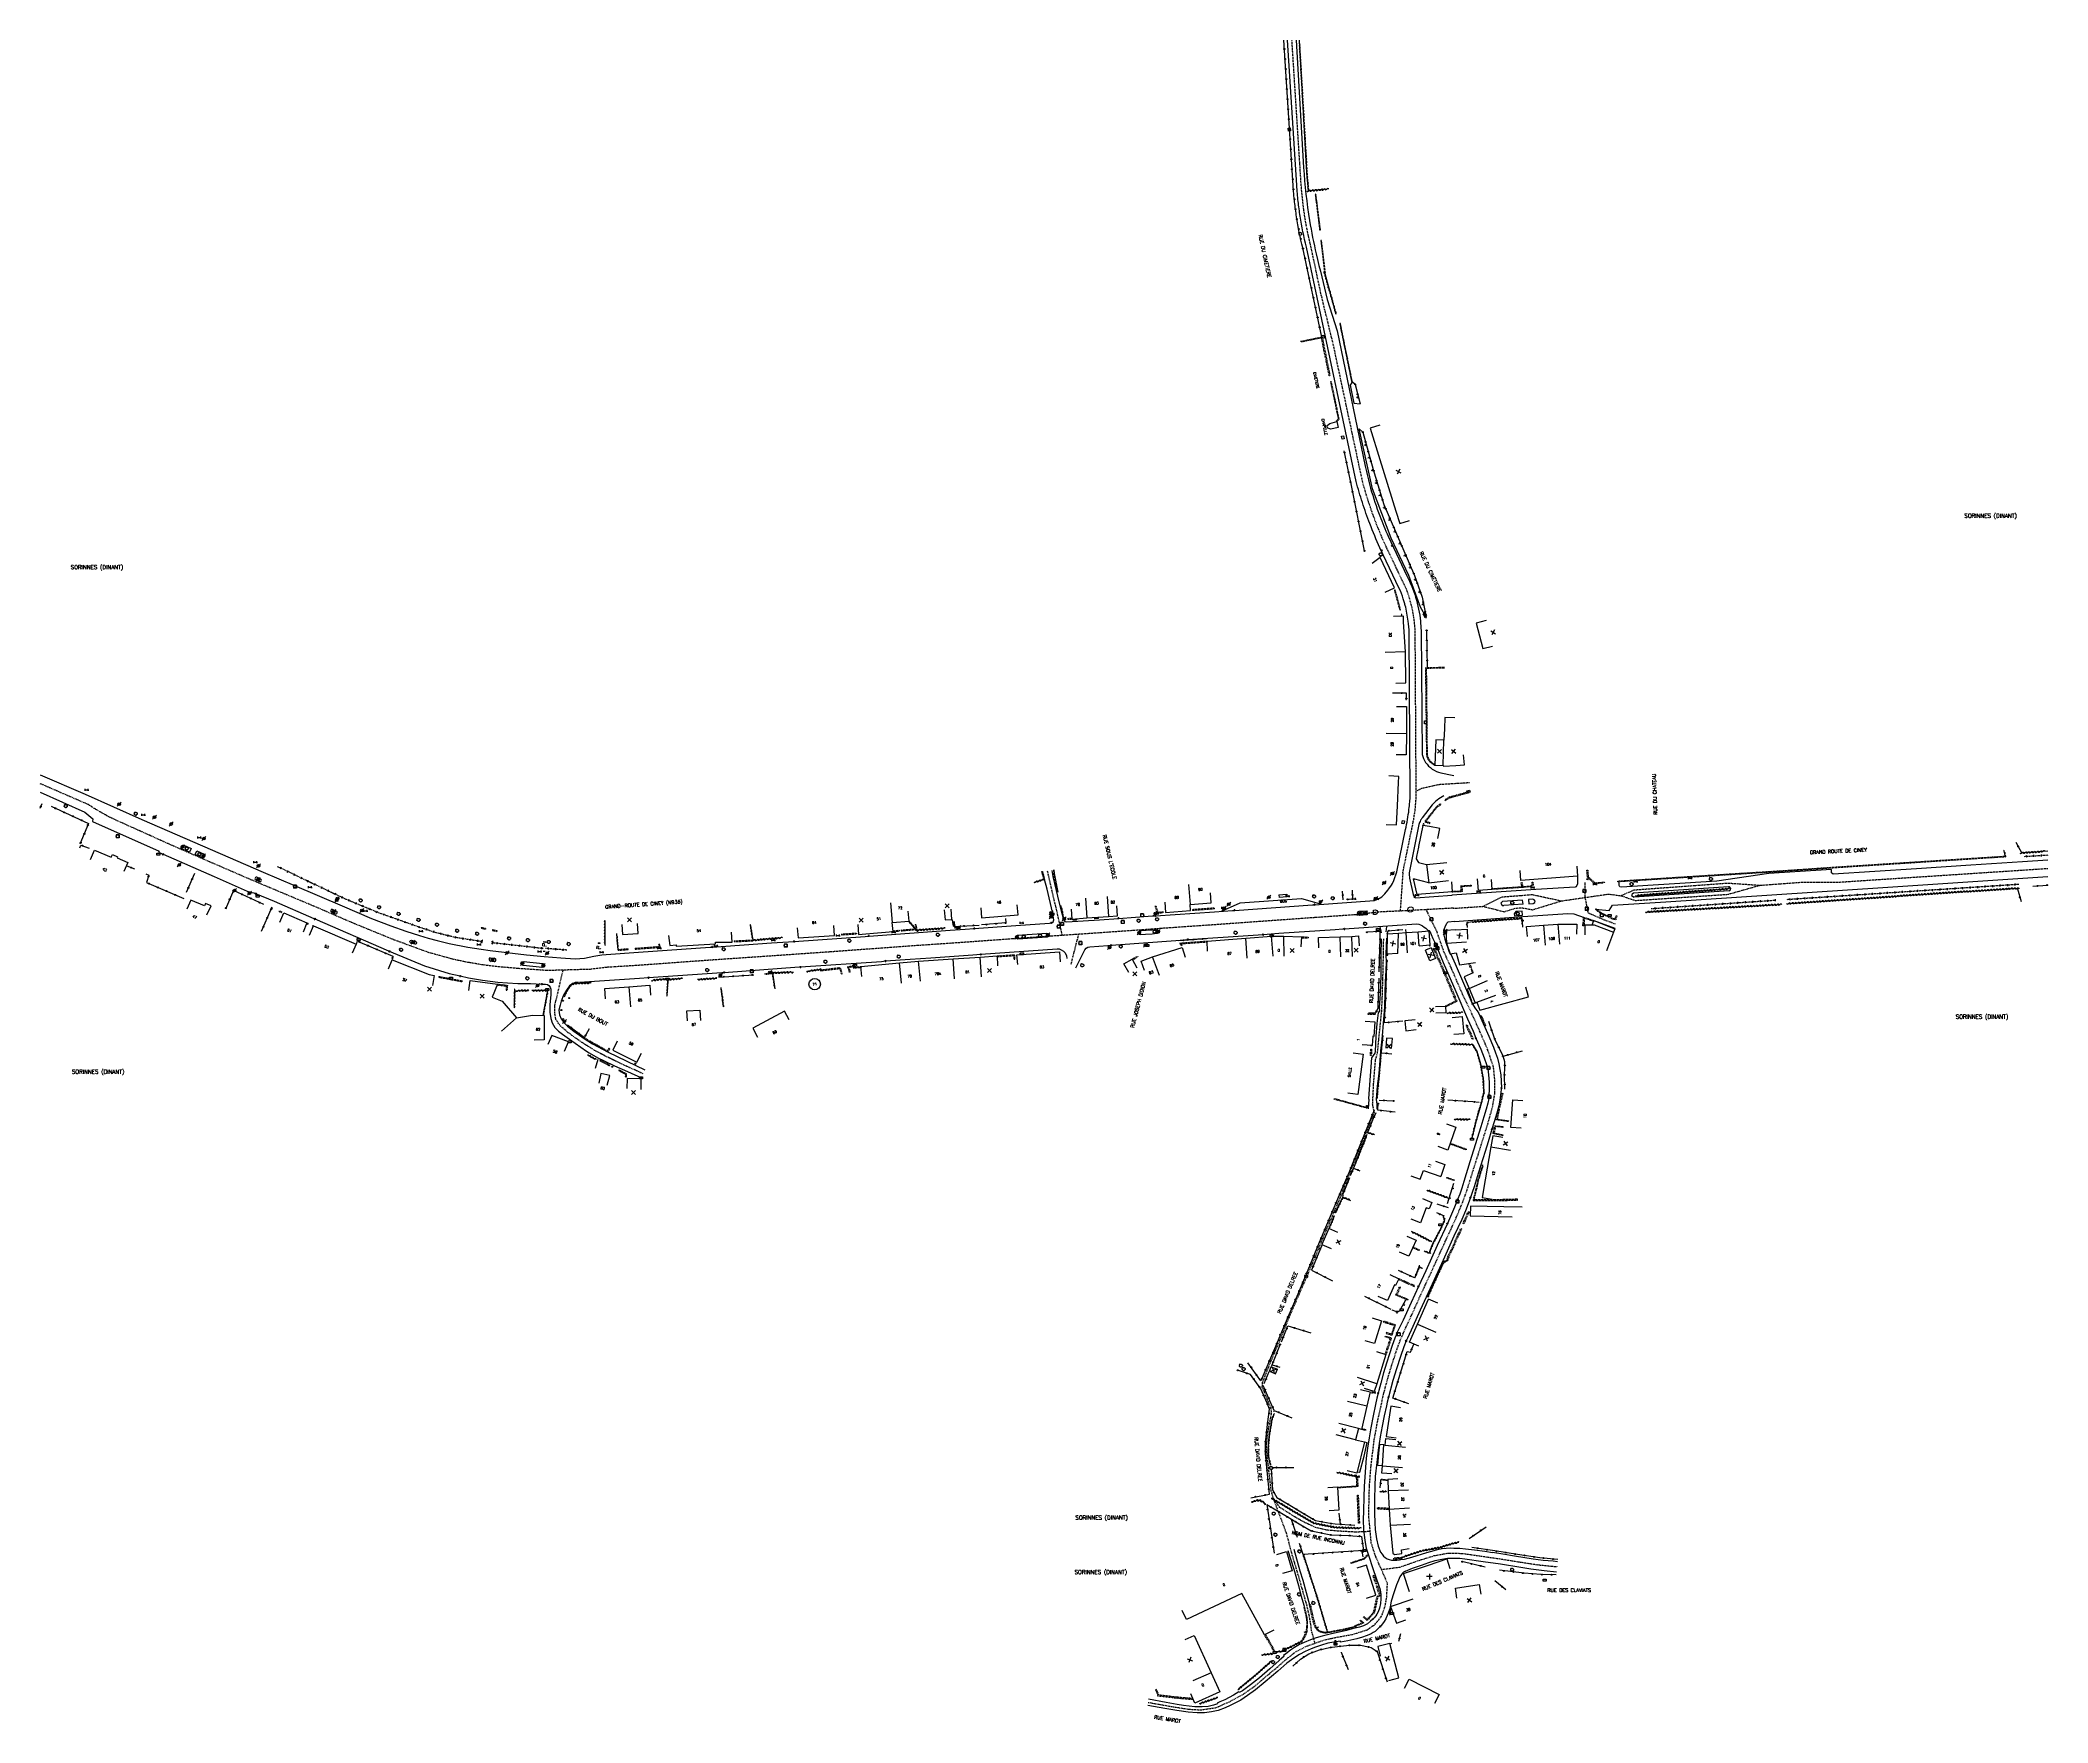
# Model space of a CAD drawing. Header units: millimetres. Extents: x 193000 to 194000, y 105162 to 106000.
import ezdxf
from ezdxf.enums import TextEntityAlignment as Align

# ---------------------------------------------------------------- set-up
doc = ezdxf.new("R2010")
doc.units = ezdxf.units.MM
doc.linetypes.add('DASHED', pattern=[0.75, 0.5, -0.25])
doc.layers.get('0').update_dxf_attribs({"linetype": 'CONTINUOUS'})
for name, color, linetype in [('W0001', 6, 'DASHED'), ('W0008', 7, 'CONTINUOUS'), ('W0100', 7, 'CONTINUOUS'), ('W0105', 7, 'CONTINUOUS'), ('W0112', 1, 'DASHED'), ('W0211', 2, 'CONTINUOUS'), ('W0220', 5, 'DASHED'), ('W0300', 7, 'CONTINUOUS'), ('W0310', 3, 'CONTINUOUS'), ('W0322', 7, 'CONTINUOUS'), ('W0400', 7, 'CONTINUOUS'), ('W0420', 7, 'CONTINUOUS'), ('W0430', 7, 'CONTINUOUS'), ('W0471', 7, 'CONTINUOUS'), ('W0980', 7, 'CONTINUOUS'), ('W0984', 7, 'CONTINUOUS'), ('W0989', 7, 'CONTINUOUS'), ('W0991', 7, 'CONTINUOUS'), ('W1102', 7, 'CONTINUOUS'), ('W1471', 7, 'CONTINUOUS'), ('W1473', 7, 'CONTINUOUS'), ('W1474', 7, 'CONTINUOUS')]:
    doc.layers.add(name, color=color, linetype=linetype)
doc.styles.get("Standard").update_dxf_attribs({"font": 'romans.shx', "width": 0.85})

# ---------------------------------------------------------------- blocks, each defined once
blk = doc.blocks.new('t220o')
at = {"color": 0, "linetype": 'Continuous'}
for p, q in [((-0.25, 0.25), (0.25, 0.25)), ((-0.25, -0.25), (0.25, -0.25))]:
    blk.add_line(p, q, dxfattribs=at)
blk = doc.blocks.new('t322o')
at = {"color": 0, "linetype": 'Continuous'}
for radius in [0.25, 0.15]:
    blk.add_circle((0, 0), radius, dxfattribs=at)
blk = doc.blocks.new('t310o')
at = {"color": 0, "linetype": 'Continuous'}
for centre, start, end in [((-0.5, 0.4), 216.8699, 323.1304), ((0.5, -0.4), 36.8699, 143.1303)]:
    blk.add_arc(centre, 0.625, start, end, dxfattribs=at)
blk = doc.blocks.new('T1471')
at = {"color": 0, "linetype": 'Continuous', "flags": 128}
blk.add_lwpolyline([(-0.75, -0.5), (-0.75, 0.5), (0.75, 0.5), (0.75, -0.5), (-0.75, -0.5)], dxfattribs=at)
blk = doc.blocks.new('T420')
for p, q in [((0.7, 0.7), (-0.8, 0.7)), ((-0.8, 0.7), (-0.8, -0.8)), ((0.7, 0.7), (0.7, -0.8)), ((0.7, -0.8), (-0.8, -0.8))]:
    blk.add_line(p, q)
blk.add_ellipse((0, 0), major_axis=(-0.53, 0.53), ratio=1, start_param=3.926990816990981, end_param=10.21017612417057)
blk = doc.blocks.new('T1473')
at = {"color": 0, "linetype": 'Continuous', "const_width": 0.5, "flags": 128}
blk.add_lwpolyline([(-0.25, 0, 1), (0.25, 0, 1)], format="xyb", close=True, dxfattribs=at)
blk = doc.blocks.new('T300')
for p, q in [((-0.8, 0.5), (-0.9, 0.3)), ((-0.9, 0.3), (-0.9, 0.2)), ((-0.9, 0.2), (-0.7, 0.1)), ((-0.7, 0.6), (-0.8, 0.5)), ((-0.8, -0.1), (-0.7, 0.1)), ((-0.6, 0.7), (-0.7, 0.6)), ((-0.7, 0.1), (-0.7, 0.1)), ((-0.5, 0.7), (-0.6, 0.7)), ((-0.3, 0.6), (-0.5, 0.7)), ((-0.3, 0.6), (-0.2, 0.7)), ((-0.2, 0.6), (-0.3, 0.6)), ((-0.2, 0.7), (-0.1, 0.8)), ((-0.1, 0.8), (0.1, 0.8)), ((0.1, 0.8), (0.2, 0.7)), ((0.2, 0.7), (0.3, 0.6)), ((0.3, 0.6), (0.4, 0.5)), ((0.5, 0.5), (0.3, 0.5)), ((0.4, 0.5), (0.4, 0.5)), ((0.6, 0.4), (0.5, 0.5)), ((0.6, 0.4), (0.7, 0.3)), ((0.7, 0.3), (0.7, 0.2)), ((0.7, 0.2), (0.7, 0.1)), ((0.7, 0.1), (0.7, -0.2)), ((-0.8, -0.2), (-0.8, -0.1)), ((-0.7, -0.3), (-0.8, -0.2)), ((-0.8, -0.2), (-0.8, -0.2)), ((-0.7, -0.4), (-0.7, -0.3)), ((-0.5, -0.5), (-0.7, -0.4)), ((-0.4, -0.5), (-0.5, -0.5)), ((-0.4, -0.5), (-0.3, -0.5)), ((-0.3, -0.5), (-0.3, -0.4)), ((-0.3, -0.6), (-0.3, -0.5)), ((-0.3, -0.5), (-0.3, -0.5)), ((-0.2, -0.7), (-0.3, -0.6)), ((-0.1, -0.8), (-0.2, -0.7)), ((0.1, -0.8), (-0.1, -0.8)), ((0.2, -0.7), (0.1, -0.8)), ((0.3, -0.5), (0.2, -0.5)), ((0.3, -0.6), (0.2, -0.7)), ((0.2, -0.7), (0.2, -0.7)), ((0.5, -0.4), (0.3, -0.5)), ((0.3, -0.5), (0.3, -0.6)), ((0.3, -0.5), (0.3, -0.5)), ((0.6, -0.3), (0.5, -0.4)), ((0.7, -0.2), (0.6, -0.3)), ((0.6, -0.3), (0.6, -0.3))]:
    blk.add_line(p, q)
blk = doc.blocks.new('T1474')
at = {"color": 0, "linetype": 'Continuous', "flags": 128}
for points in [[(-0.8, -0.5), (-0.8, 0.5)], [(-0.8, 0), (0.7, 0)], [(0.7, 0), (0.7, -0.5), (0.7, 0.5)]]:
    blk.add_lwpolyline(points, dxfattribs=at)
blk = doc.blocks.new('T400')
for p, q in [((-0.15, 0.3), (0.15, 0.3)), ((-0.15, -0.25), (-0.15, 0.3)), ((-0.15, 0.15), (0.15, 0.15)), ((-0.15, 0), (0.15, 0)), ((0.15, 0.3), (0.15, -0.25)), ((-0.15, -0.15), (0.15, -0.15)), ((-0.15, -0.25), (-0.15, -0.3)), ((-0.15, -0.3), (0.15, -0.3)), ((0.15, -0.3), (0.15, -0.25))]:
    blk.add_line(p, q)
blk = doc.blocks.new('T471')
for p, q in [((-0.333334, 0.333334), (-0.333334, -0.333334)), ((-0.333334, 0.333334), (0.333334, 0.333334)), ((-0.333334, 0), (0, 0)), ((0.500001, 0.500001), (1.000002, 1.000002)), ((-0.500001, -0.500001), (-1.000002, -1.000002)), ((-0.333334, -0.333334), (0.333334, -0.333334))]:
    blk.add_line(p, q)
blk.add_ellipse((0, 0), major_axis=(0.471405, 0.471405), ratio=1, start_param=5.4977871438, end_param=11.780972451)
blk = doc.blocks.new('t991o')
at = {"color": 0, "linetype": 'Continuous'}
for p, q in [((-1, 1), (1, -1)), ((-1, -1), (1, 1))]:
    blk.add_line(p, q, dxfattribs=at)
blk = doc.blocks.new('t211o')
at = {"color": 0, "linetype": 'Continuous'}
for p, q in [((-0.3, 0.5), (-0.3, 0)), ((0, 1), (0, 0)), ((0.3, 0.5), (0.3, 0))]:
    blk.add_line(p, q, dxfattribs=at)
blk = doc.blocks.new('T430')
at = {"flags": 128}
for points in [[(0.8, 0.8), (-0.8, 0.8)], [(-0.8, 0.8), (-0.8, 0)], [(0.8, 0.8), (-0.8, 0)], [(-0.8, 0), (0.8, 0)], [(-0.4, 2.1), (0.4, 2.1)], [(-0.4, 2.1), (-0.4, 1.3)], [(-0.4, 1.7), (0, 1.7)], [(-0.4, 1.3), (0.4, 1.3)], [(0.8, 0), (0.8, 0.8)]]:
    blk.add_lwpolyline(points, dxfattribs=at)

msp = doc.modelspace()

# ---------------------------------------------------------------- linework, layer by layer
at = {"layer": 'W0001'}
for p, q in [((193678.7, 105585.2), (193677.4, 105566.3)), ((193695.8, 105555.7), (193690.4, 105567)), ((193513.5, 105539.8), (193517.3, 105554.7))]:
    msp.add_line(p, q, dxfattribs=at)
at = {"layer": 'W0001', "flags": 128}
msp.add_lwpolyline([(193678.7, 105585.2), (193683, 105606.2, 0.02424), (193684.8, 105616.4, 0.0094), (193685.2, 105620.4, 0.00864), (193685.4, 105623.6), (193684.9, 105704.9, 0.0248), (193684.4, 105711.1, 0.03308), (193682.8, 105719.3, -0.00325), (193682.6, 105720.1), (193681.9, 105722.6, 0.04952), (193679.7, 105728.3), (193670.1, 105748.4, -0.01523), (193665.1, 105760.3, -0.013), (193661.5, 105770.6, -0.01801), (193658.5, 105780.9), (193644.1, 105848.4), (193638, 105873.4), (193632.9, 105897.5, -0.02245), (193629.8, 105912.7, -0.01056), (193628.9, 105919.9, -0.00898), (193628.1, 105927.9), (193623.5, 106000)], format="xyb", dxfattribs=at)
msp.add_lwpolyline([(193711.9, 105630.1), (193697, 105629.2), (193688.1, 105627.3), (193685.4, 105625.9)], dxfattribs=at)
at = {"layer": 'W0001'}
for points in [[(193704, 105567.7), (193686.3, 105566.7), (193678.8, 105566.3), (193667.7, 105565.8), (193655.4, 105564.4), (193635.3, 105563), (193615.7, 105561.6), (193584.9, 105559.4), (193558.9, 105557.6), (193545.3, 105556.6), (193522.4, 105555), (193503.3, 105553.7), (193484.5, 105552.4), (193461.1, 105550.7), (193433.4, 105548.8), (193393.7, 105545.9), (193364.9, 105543.9), (193334.2, 105541.8), (193298.3, 105539.2), (193282.3, 105538.2), (193273.9, 105537.2), (193252.6, 105536.6), (193238.3, 105537.6), (193227.8, 105538.5), (193220.5, 105539.4), (193213, 105540.7), (193206.1, 105542.1), (193193.4, 105545.6), (193176, 105552), (193156.4, 105560), (193138.6, 105567.7), (193104.4, 105582.1), (193084.3, 105590.8), (193063.5, 105599.9), (193034.3, 105613.1), (193028.2, 105616.6), (193023.9, 105619.3), (193000, 105629.7)], [(193501.6, 105586.3), (193503.6, 105577.6), (193506.2, 105566.5), (193509, 105554.1)], [(193718.7, 105568.6), (193728.1, 105573.3), (193737.5, 105574), (193743.1, 105574.5), (193757.7, 105571.3), (193781.1, 105574.7), (193787.3, 105573.9), (193794, 105576.8), (193840.6, 105580.2), (193856.7, 105579.1), (193877.1, 105580.6), (193895.1, 105580.6), (193966.7, 105585.3), (194000, 105587.5)], [(193769.3, 105580.5), (193769.3, 105580.5), (193769.4, 105573), (193771, 105565.4), (193778.5, 105562.1), (193784.5, 105559.9)], [(193703.8, 105567.6), (193718.7, 105568.6), (193729.2, 105565.9), (193735, 105567.7), (193738, 105567.9), (193743.3, 105566.9), (193757.7, 105571.3)], [(193787.3, 105573.9), (193794.5, 105571.5), (193840.7, 105574.6), (193856.7, 105579.1)], [(193551.9, 105172.1), (193557.2, 105171.2), (193564.4, 105169.9), (193572.3, 105168.7), (193578.2, 105168.4), (193585.7, 105169.5), (193592.7, 105172.6), (193599.3, 105176.2), (193604.8, 105180.1), (193609.2, 105183.8), (193612.7, 105186.8), (193616.2, 105189.7), (193619.9, 105193), (193625.2, 105197.2), (193630.7, 105200.1), (193639.3, 105203.1), (193642.7, 105203.9), (193646, 105204.6), (193653.7, 105206), (193661.1, 105208.3), (193665, 105211.1), (193668.1, 105215), (193669.9, 105219.9), (193670.7, 105224.6), (193671.1, 105231.4), (193665, 105245.3), (193663, 105251.6), (193662.2, 105260.5), (193661.8, 105264.4), (193661.9, 105272.2), (193662.1, 105279.9), (193662.9, 105289.9), (193664.5, 105303), (193666.3, 105312.8), (193669.2, 105325.9), (193671.2, 105333.4), (193673.1, 105339.7), (193674.5, 105344.1), (193677, 105351.4), (193680.1, 105358.5), (193683.2, 105365.2), (193687.4, 105374.5), (193691.5, 105383.4), (193695.2, 105391.4), (193699.1, 105400), (193704.6, 105411.9), (193708.4, 105420.9), (193710.6, 105426.9), (193714, 105437.8), (193716.2, 105444.8), (193719.3, 105454.6), (193721.3, 105461.1), (193723.4, 105468.6), (193724.6, 105475.7), (193724.6, 105481.6), (193723.9, 105488.5), (193721, 105497.2), (193717.8, 105504.7), (193712.6, 105516.3), (193708.4, 105525), (193703.2, 105537.1), (193699.2, 105546), (193695.8, 105555.7)], [(193635, 105201.6), (193633.3, 105207.7), (193632.7, 105212.1), (193632.1, 105215.6), (193630.7, 105221.3), (193628.7, 105228.3), (193627.3, 105233.4), (193624.9, 105241.4), (193623.4, 105246.4), (193620.8, 105256.4), (193614.4, 105273.3), (193613.2, 105277.4), (193612.7, 105281.9), (193612.2, 105286), (193611.6, 105291), (193611.1, 105294.7), (193611, 105298.1), (193610.8, 105301), (193611.9, 105308.7), (193613.3, 105315.9), (193613.2, 105318.2), (193611.4, 105322.6), (193609.8, 105326.6), (193608.7, 105328.9), (193608.9, 105331.4), (193610.6, 105336), (193615.2, 105347.2), (193618.2, 105353.9), (193622.5, 105364.8), (193632.5, 105387.8), (193639.6, 105404.9), (193647.5, 105423.4), (193651.3, 105432.9), (193653.9, 105439.4), (193657.1, 105447), (193659.5, 105453.1), (193661.1, 105457.5), (193663.2, 105462.8), (193664.6, 105465.8), (193663.7, 105470), (193664.2, 105480.3), (193664.8, 105488.1), (193665.2, 105492.4), (193666.1, 105495.5), (193666.7, 105501.7), (193668.2, 105516.4), (193668.5, 105523), (193668.8, 105532.4), (193669.1, 105545.2), (193669.2, 105552.5)], [(193300.4, 105485.2), (193290.6, 105489.6), (193281.9, 105493.8), (193276.6, 105496.6), (193271.7, 105499.6), (193267.1, 105502.7), (193262.9, 105505.8), (193259.2, 105508.9), (193256.9, 105512.2), (193256.3, 105515.4), (193256.3, 105519), (193260.5, 105536.8)], [(193662.2, 105257.2), (193655.5, 105256.9), (193646.6, 105257.4), (193640.9, 105257.9), (193635.3, 105259.2), (193629.7, 105261.8), (193625.4, 105264.2), (193617.5, 105269.2), (193614.4, 105273.3)], [(193668, 105238.3), (193677.3, 105239.5), (193686.1, 105242.6), (193694.4, 105245.2), (193701.4, 105246.5), (193708.5, 105246.3), (193717.6, 105245), (193726.6, 105243.7), (193736.6, 105242.1), (193746.4, 105240.6), (193755.6, 105239.7)]]:
    msp.add_lwpolyline(points, dxfattribs=at)
at = {"layer": 'W0008'}
for p, q in [((193841.2, 105576.3), (193793.9, 105573.1)), ((193738.6, 105569.7), (193729, 105569)), ((193773.9, 105561.5), (193784.3, 105557.8))]:
    msp.add_line(p, q, dxfattribs=at)
at = {"layer": 'W0008', "flags": 128}
for points in [[(193675.7, 105585.8), (193680.1, 105606.8, 0.0243), (193681.8, 105616.8, 0.0094), (193682.2, 105620.6, 0.0084), (193682.4, 105623.6), (193681.9, 105704.8, 0.02466), (193681.4, 105710.7, 0.03308), (193679.9, 105718.5, -0.00304), (193679.7, 105719.3), (193678.9, 105721.8, 0.05004), (193676.9, 105726.9), (193667.3, 105747.1, -0.01526), (193662.3, 105759.2, -0.013), (193658.6, 105769.7, -0.0181), (193655.5, 105780.2), (193630.7, 105896.9, -0.0224), (193627.6, 105912.3, -0.01056), (193626.6, 105919.7, -0.009), (193625.9, 105927.7), (193621.3, 106000)], [(193625.6, 106000), (193629.3, 105936.6, 0.02749), (193632.3, 105910.1, 0.01741), (193635.6, 105893.5, 0.00088), (193641.1, 105870.9), (193646, 105855.3), (193660, 105787.9, 0.01744), (193662.7, 105776.8, 0.02196), (193667.2, 105763.1, 0.01268), (193671.4, 105752.9), (193680.7, 105733.2, -0.04526), (193685.1, 105722.5, -0.05065), (193687.5, 105710.6, -0.01944), (193687.8, 105705.9), (193688.4, 105644.2, 0.08989), (193690.1, 105640.3, 0.19566), (193697.7, 105635.1, 0.01231), (193704.1, 105633.8)]]:
    msp.add_lwpolyline(points, format="xyb", dxfattribs=at)
at = {"layer": 'W0008'}
for points in [[(193000, 105634.1), (193022.5, 105624.4), (193050.7, 105611.9), (193111.1, 105585.6), (193126.7, 105579), (193150.5, 105568.8), (193165, 105562.6), (193174.7, 105558.9), (193182.2, 105556.2), (193188.9, 105554), (193193.3, 105552.7), (193197.8, 105551.5), (193203.7, 105550.1), (193213, 105548.2), (193219.6, 105547.2), (193224.1, 105546.6), (193242.2, 105544.5), (193251, 105543.6), (193259.3, 105542.9), (193266.5, 105542.5), (193271.2, 105542.8), (193275.8, 105543.7), (193279.7, 105544.4), (193281.9, 105544.6), (193298.1, 105545.7), (193333.8, 105548.2), (193334.7, 105548.3), (193364.3, 105550.4), (193375.5, 105551.1), (193411, 105553.6), (193412.7, 105553.8), (193453.2, 105556.7), (193460.7, 105557.2), (193465.2, 105557.5), (193485.9, 105559), (193502.8, 105560.2), (193503.6, 105560.3), (193503.9, 105560.3), (193504.6, 105560.9), (193504.9, 105561.9), (193504.2, 105565.7), (193501.6, 105577.1), (193500.3, 105581.9), (193499.2, 105586)], [(193000, 105625.4), (193022.2, 105615.5), (193026.3, 105612.2), (193026, 105610.8), (193059.2, 105596.1), (193058.9, 105595.5), (193061.2, 105594.5), (193086.6, 105583.4), (193103.1, 105576.2), (193104.7, 105575.7), (193106.5, 105575.3), (193107.3, 105575), (193116.6, 105571.1), (193136.3, 105562.5), (193136.8, 105562.3), (193173.5, 105546.4), (193173.9, 105546.2), (193184.7, 105541.7), (193191.4, 105539)], [(193070.8, 105597), (193070.5, 105597.3), (193070.3, 105597.7), (193070.3, 105598.1), (193070.4, 105598.5), (193070.7, 105598.9), (193071.1, 105599.1), (193071.6, 105599), (193075.2, 105597.4), (193074.4, 105595.6), (193070.8, 105597)], [(193077.2, 105594.4), (193078, 105596.2), (193081.7, 105594.6), (193081.9, 105594.3), (193082.1, 105594), (193082.1, 105593.6), (193081.9, 105593.2), (193081.6, 105592.9), (193081.2, 105592.8), (193080.8, 105592.8), (193077.2, 105594.4)], [(194000, 105591.6), (193987.4, 105590.7), (193961.7, 105589.1), (193934.5, 105587.2), (193893, 105584.6), (193892.3, 105585.3), (193892.3, 105586.9), (193861.1, 105584.9), (193835.1, 105581.2), (193787.6, 105578.1), (193786.8, 105578.3), (193786.5, 105579), (193786.4, 105580.8)], [(193109.3, 105581), (193109.7, 105580.9), (193109.9, 105581), (193110.1, 105581.3), (193110.2, 105581.7), (193110.1, 105582), (193109.9, 105582.2), (193107.9, 105583.1), (193107.6, 105583.1), (193107.2, 105582.9), (193107.1, 105582.6), (193107, 105582.3), (193107.1, 105582), (193107.4, 105581.8), (193109.3, 105581)], [(193503.9, 105586.5), (193504.4, 105583.4), (193507.5, 105570.1), (193509.1, 105564.4), (193509.6, 105562.3), (193510, 105561.6), (193510.4, 105561), (193511.4, 105560.8), (193527.6, 105561.9), (193537.1, 105562.6), (193554, 105563.8), (193555.6, 105563.8), (193585, 105565.9), (193593.9, 105566.6), (193594.9, 105566.6), (193633.8, 105569.4), (193634.8, 105569.4), (193664.6, 105571.5), (193666.3, 105572.2), (193668.2, 105573.3), (193669.7, 105574.8), (193671.2, 105576.6), (193671.8, 105577.3), (193673.1, 105579.2), (193673.6, 105580), (193674.3, 105581.5), (193675.7, 105585.8)], [(193681.9, 105584.6), (193682, 105582.7), (193683.9, 105574.5), (193684.4, 105573.4), (193684.7, 105573.1), (193685.1, 105572.9), (193703.3, 105574.2)], [(193765.8, 105583.6), (193765.7, 105579.8), (193765, 105578.3), (193764.6, 105578.2), (193744.9, 105576.9), (193703.2, 105574.1)], [(193774.7, 105567.1), (193781.5, 105566.5), (193783.2, 105569.1), (193809.7, 105570.8), (193917.8, 105577.9), (194000, 105583.5)], [(193588.4, 105566.2), (193597.7, 105570.3), (193628.2, 105572.5), (193638.2, 105569.7)], [(193738.6, 105569.7), (193738.4, 105571.7), (193728.4, 105571), (193727.6, 105570.1), (193728.2, 105569), (193729, 105569)], [(193741.5, 105569.8), (193743.7, 105570), (193744.5, 105570.5), (193744.6, 105571.2), (193744.2, 105571.9), (193743.4, 105572.2), (193741.3, 105572), (193741.5, 105569.8)], [(193841.1, 105576.3), (193841.9, 105576.8), (193842.1, 105577.4), (193841.5, 105578.3), (193840.9, 105578.3), (193793.7, 105575.1), (193792.9, 105574.6), (193792.7, 105574), (193793.9, 105573.1)], [(193147, 105564.9), (193147.4, 105564.9), (193147.7, 105565.1), (193147.9, 105565.4), (193148, 105565.8), (193147.7, 105566.1), (193145.6, 105567), (193145.3, 105567.1), (193145, 105566.9), (193144.8, 105566.5), (193144.8, 105566.1), (193145, 105565.8), (193145.2, 105565.7), (193147, 105564.9)], [(193660.8, 105566.4), (193660.9, 105564.4), (193657.2, 105564.1), (193656.4, 105564.3), (193656.1, 105565), (193656.3, 105565.8), (193657, 105566.2), (193660.8, 105566.4)], [(193664.1, 105566.7), (193665.1, 105566.8), (193665.8, 105566.5), (193666.2, 105565.8), (193665.9, 105565), (193665.2, 105564.6), (193664.2, 105564.6), (193664.1, 105566.7)], [(193681.9, 105568), (193681.2, 105567.6), (193681, 105566.9), (193681.3, 105566.2), (193682, 105565.9), (193683.2, 105566), (193683.9, 105566.4), (193684.1, 105567.1), (193683.8, 105567.8), (193683.1, 105568.1), (193681.9, 105568)], [(193699.2, 105556.1), (193699.2, 105556.7), (193699.8, 105558.4), (193700.7, 105560.2), (193701.3, 105560.8), (193704.5, 105561.2)], [(193704.5, 105561), (193738.5, 105563.5), (193760.9, 105565), (193763.9, 105564.9), (193769.1, 105563.1)], [(193734.3, 105563.9), (193738.3, 105564.2), (193738.2, 105566.2), (193735, 105566), (193734.2, 105564.9), (193734.3, 105563.9)], [(193184.7, 105550.3), (193184.3, 105550.6), (193184.2, 105551), (193184.3, 105551.4), (193184.5, 105551.6), (193184.9, 105551.7), (193187, 105551), (193187.3, 105550.9), (193187.4, 105550.6), (193187.5, 105550.3), (193187.3, 105549.9), (193187, 105549.7), (193186.6, 105549.7), (193184.7, 105550.3)], [(193501.4, 105555.3), (193502.1, 105555.1), (193502.5, 105554.4), (193502.2, 105553.6), (193501.5, 105553.3), (193487, 105552.3), (193486.3, 105552.5), (193485.9, 105553.2), (193486.1, 105553.9), (193486.8, 105554.3), (193501.4, 105555.3)], [(193515.8, 105538), (193520.3, 105547), (193521, 105547.7), (193521.9, 105548.2), (193522.9, 105548.5), (193531.8, 105549.1), (193533.4, 105549.2), (193554.2, 105550.8), (193570.2, 105551.9), (193571.7, 105552.1), (193604.1, 105554.3), (193609.1, 105554.6), (193617, 105555.2), (193645.1, 105557.1), (193648.8, 105557.4), (193649.6, 105557.4), (193685.6, 105559.9), (193686.7, 105559.7), (193687.6, 105559.3), (193688.5, 105558.8), (193689.3, 105558.3), (193690.2, 105557.7), (193691.2, 105556.7), (193691.8, 105556.5), (193692.1, 105556.2)], [(193550.6, 105554.6), (193548.1, 105554.4), (193547.2, 105554.6), (193546.9, 105555.4), (193547.2, 105556), (193548, 105556.5), (193553.7, 105556.9), (193556.3, 105557), (193557.5, 105556.1), (193557.3, 105555.4), (193556.4, 105555), (193553.9, 105554.8), (193550.6, 105554.6)], [(193692.1, 105556.2), (193692.8, 105554.5), (193693.7, 105552.5), (193694.8, 105550.2), (193698.9, 105540.7), (193705.1, 105526.1), (193711, 105512.6), (193713.7, 105506.4), (193715.1, 105502.9), (193717.5, 105497.4), (193719.3, 105493.1), (193720.4, 105489.9), (193720.7, 105488.9), (193721.1, 105487.6), (193721.4, 105484.6), (193721.7, 105481.1), (193721.7, 105477.3), (193721.6, 105474.6), (193721.5, 105472.9), (193721, 105470.5), (193720.3, 105467.5), (193719.1, 105463.7), (193717.6, 105458.7), (193712.1, 105441.3), (193709.1, 105431.5), (193708.1, 105428.2), (193707.1, 105425.3), (193706, 105422.6), (193705.3, 105420.8), (193704, 105417.6), (193700.9, 105410.6), (193695.8, 105399.6), (193690.2, 105387.1), (193686.5, 105379.2), (193682.8, 105371.3), (193678.9, 105362.5), (193675.8, 105356.1), (193675.4, 105355), (193674.8, 105353.5), (193673.4, 105349.9), (193672.1, 105345.7), (193670.6, 105341.1), (193669.1, 105336.2), (193667.7, 105331.1), (193666.7, 105327.5), (193666.4, 105326.1), (193665.8, 105323.7), (193665.1, 105320.5), (193663.9, 105314.8), (193662.8, 105308.8), (193661.9, 105303.8), (193661.2, 105298.8), (193660.5, 105293.7), (193660.2, 105289.3), (193659.8, 105284.3), (193659.5, 105279.8), (193659.3, 105274.3), (193659.1, 105267.7), (193659, 105262.8), (193659.2, 105258.3), (193659.8, 105252.8), (193660.5, 105249), (193661.4, 105245.9), (193664, 105238.3), (193666.8, 105230.2), (193667.3, 105228.8), (193667.6, 105227.2), (193667.8, 105225.6), (193667.8, 105225), (193667.8, 105223.7), (193667.6, 105221.3), (193667.1, 105219.1), (193666.5, 105217.2), (193665.8, 105216), (193665.2, 105215.2), (193664.4, 105214.3), (193663.8, 105213.6), (193662.7, 105212.6), (193661.1, 105211.3), (193659.2, 105210.3), (193657.2, 105209.6), (193653.5, 105208.7), (193650.6, 105208), (193642.5, 105206.1), (193638.5, 105205.1), (193635.6, 105204.3), (193632.7, 105203.3), (193629.6, 105202), (193627.2, 105200.9), (193624.7, 105199.4), (193622.7, 105198.1), (193620.4, 105196.3), (193619.3, 105195.4), (193619.6, 105195.1), (193617.2, 105192.9), (193612.5, 105188.9), (193607.3, 105184.4)], [(193667.9, 105552.4), (193667.7, 105544.1), (193667.7, 105534.2), (193667.4, 105525.2), (193667, 105518.1), (193667.1, 105516.5), (193666.5, 105515.5), (193665.8, 105510.2), (193665.3, 105503.8), (193664.9, 105496.3), (193664.7, 105495.4), (193663.2, 105493.2), (193662.4, 105484.2), (193661.7, 105472.9), (193661.6, 105472.7), (193661.8, 105472.6), (193661.5, 105467.8)], [(193699.2, 105556.1), (193699.1, 105555.5), (193699.2, 105554.3), (193699.7, 105552.3), (193700.1, 105550.5), (193700.9, 105548.5), (193701.7, 105546.3), (193702.3, 105544.7), (193702.6, 105544.8), (193704.8, 105539.9), (193708.9, 105530.4), (193713.3, 105520.2), (193713.5, 105519.8), (193713.8, 105519.3), (193715, 105517.6), (193715.8, 105516.6), (193716.6, 105515.2), (193717.4, 105513.2), (193721.5, 105503.9), (193723.9, 105498.5), (193724.9, 105495.6), (193725.8, 105493), (193726.6, 105490.1), (193727.1, 105487.4), (193727.5, 105484.6), (193727.7, 105481.5), (193727.8, 105478.1), (193727.7, 105477.3), (193727.6, 105476.1), (193727.4, 105474.5), (193727, 105472.1), (193726.5, 105469.3), (193725.5, 105465.6), (193724.3, 105461.3), (193723.1, 105457.6), (193721.2, 105451.3), (193719.7, 105446.5), (193716.3, 105435.6), (193714.2, 105428.9), (193713.3, 105426), (193712.4, 105423.5), (193711.3, 105420.5), (193709.9, 105417), (193708.1, 105412.7), (193704.2, 105404.3), (193698.8, 105392.3), (193694.3, 105382.5), (193690.3, 105373.9), (193687.3, 105367.4), (193683.7, 105359.4), (193681, 105353.5), (193680.4, 105352.2), (193679.3, 105349.2), (193677.6, 105344.4), (193675.6, 105338.2), (193673.8, 105332.4), (193671.6, 105324.1), (193671, 105321.7), (193670.6, 105319.8), (193669.4, 105314.8), (193668.4, 105309.7), (193667.4, 105304.3), (193666.4, 105297.7), (193665.7, 105291.6), (193665, 105284.7), (193664.8, 105280.1), (193664.6, 105273.1), (193664.6, 105266.3), (193664.7, 105261.6), (193665, 105258.2), (193665.6, 105253.6), (193666.4, 105250), (193667.6, 105247), (193668.4, 105245.9), (193669.1, 105245), (193669.9, 105244.3), (193670.9, 105243.6), (193671.9, 105243.2), (193673.1, 105243), (193674.4, 105242.9), (193675.8, 105243), (193677.1, 105243.1), (193677.8, 105243.2), (193679.6, 105243.5), (193683.2, 105244.5), (193690.7, 105246.7), (193694.4, 105247.7), (193696.6, 105248.4), (193698.3, 105248.7), (193700.3, 105249), (193702.4, 105249.1), (193704.2, 105249), (193707.2, 105248.9), (193709.9, 105248.6), (193714.4, 105248.1), (193719.5, 105247.4), (193723.4, 105246.8)], [(193670.6, 105552.7), (193670.5, 105549.4), (193670.3, 105544.2), (193670.4, 105541), (193670.2, 105536.7), (193670, 105531), (193669.7, 105525.5), (193669.6, 105518.6), (193669.2, 105514.3), (193668.9, 105510.4), (193668.4, 105504.1), (193667.6, 105496.3), (193666.7, 105485.4), (193666, 105479.1), (193665.5, 105472.4), (193665.8, 105470), (193665.7, 105467.5)], [(193667.3, 105558.4), (193667.6, 105557.1), (193668, 105555.4)], [(193670.5, 105555.9), (193670.6, 105557.3), (193670.8, 105558.6)], [(193224.3, 105542.8), (193224.1, 105542.8), (193223.7, 105542.7), (193223.6, 105542.3), (193223.6, 105541.9), (193223.8, 105541.6), (193224, 105541.5), (193224.2, 105541.4), (193226.2, 105541.2), (193226.5, 105541.2), (193226.8, 105541.3), (193227, 105541.6), (193227, 105542), (193226.9, 105542.2), (193226.8, 105542.5), (193226.4, 105542.6), (193224.3, 105542.8)], [(193240.5, 105539.1), (193239.8, 105539.5), (193239.5, 105540.2), (193239.9, 105541), (193240.7, 105541.2), (193250.4, 105540.1), (193251.1, 105539.8), (193251.3, 105539), (193251, 105538.3), (193250.2, 105538.1), (193240.5, 105539.1)], [(193268.7, 105530.8), (193298.6, 105532.8), (193303, 105533.1), (193339.6, 105535.7), (193340.7, 105535.7), (193378.1, 105538.4), (193378.2, 105538.4), (193378.7, 105538.4), (193419.1, 105541.2), (193421, 105541.4), (193433.3, 105542.3), (193443.7, 105543), (193464.5, 105544.4), (193468.5, 105544.7), (193506.6, 105547.4), (193507.6, 105547.4), (193508.6, 105547), (193509.7, 105546.3), (193510.5, 105545.4), (193511.2, 105543.9), (193511.4, 105542.6), (193511.4, 105542.6), (193511.4, 105542.6)], [(193191.4, 105539), (193203.8, 105535.1), (193209.2, 105533.9), (193213.4, 105533), (193220.3, 105531.8), (193227.9, 105530.9), (193232.8, 105530.5), (193238, 105530.2), (193244.3, 105530.1), (193249.9, 105529.9), (193251.7, 105529.9), (193252.7, 105529.6), (193253.4, 105529.2), (193254, 105528.4), (193254.3, 105527.4), (193254.4, 105526), (193254.3, 105524.7), (193253.9, 105519.5), (193253.9, 105515.8), (193254.3, 105512.7), (193255, 105510.5), (193256.4, 105508.3), (193258.1, 105506.5), (193260.1, 105504.9), (193263.6, 105502.4), (193272.2, 105496.5), (193273.5, 105495.7), (193277.8, 105493.2), (193281, 105491.6), (193286, 105489.1), (193292.5, 105486.3), (193299.6, 105483.2)], [(193268.2, 105530.7), (193266.5, 105530.6), (193264.8, 105529.9), (193263.7, 105529), (193262.2, 105526.8), (193260.7, 105524.4), (193259.5, 105521.3), (193259, 105519.4), (193258.4, 105516.8), (193258.6, 105514.6), (193259.5, 105512.5), (193261.1, 105510.4), (193262.7, 105508.9), (193265.9, 105506.4), (193270.9, 105502.7), (193275.1, 105500.1), (193280.1, 105497.4), (193282.9, 105496), (193301.2, 105487.2)], [(193621.4, 105247.8), (193624.4, 105238.4), (193626.7, 105230.4), (193628, 105225.5), (193629.6, 105220.1)], [(193624.4, 105248.5), (193627.5, 105237.6), (193629, 105233), (193632.3, 105220.7)], [(193680, 105237.4), (193683.5, 105238.9), (193688, 105240.5), (193691.7, 105241.8), (193694.9, 105242.8), (193698.1, 105243.5), (193700.9, 105243.9), (193701.6, 105244), (193704.3, 105244), (193707.1, 105243.9), (193709.6, 105243.6), (193718.8, 105242.3), (193727.4, 105241.1), (193737.5, 105239.5), (193742.5, 105238.6), (193749.2, 105237.8), (193755.3, 105237.2)], [(193755.8, 105242.2), (193753.6, 105242.4), (193748.7, 105242.8), (193743.7, 105243.5), (193734.4, 105245), (193728.6, 105246), (193723.4, 105246.8)], [(193680, 105237.4), (193679.1, 105236.9), (193678.5, 105236.4), (193678, 105235.8), (193677.3, 105234.7), (193676.5, 105233), (193675.5, 105230.7), (193674.2, 105226.7), (193673, 105222.5), (193672.4, 105219.7), (193672.1, 105218.3), (193671.5, 105216.6), (193670.5, 105214.3), (193670.2, 105213.7), (193669.4, 105212.4), (193668.6, 105211.3), (193667.9, 105210.4), (193667.5, 105209.9), (193666.6, 105209.1), (193665.8, 105208.3), (193664.9, 105207.5), (193664, 105206.9), (193662.9, 105206.3), (193661.8, 105205.8), (193660.4, 105205.2), (193658.7, 105204.6), (193655.9, 105203.8), (193651.3, 105202.8), (193647.7, 105202.1), (193647.6, 105202.6), (193644.4, 105202.1), (193641.4, 105201.6), (193638.2, 105200.6), (193635.2, 105199.6), (193633, 105198.8), (193630, 105197.5), (193627.3, 105196), (193624.4, 105194.1), (193621, 105191.7), (193616.4, 105187.6), (193610.1, 105182.3), (193605.4, 105178.4), (193601.4, 105175.5), (193598.1, 105173.3), (193595.1, 105171.7), (193592.7, 105170.5), (193590.2, 105169.4), (193586.8, 105168.1), (193583.5, 105167.4), (193579.9, 105166.9), (193576.3, 105166.9), (193571.8, 105167.2), (193566.2, 105168.1), (193560.2, 105169.1), (193551.8, 105170.6)], [(193607.3, 105184.4), (193602.8, 105180.8), (193598.8, 105177.9), (193597.2, 105177), (193597, 105177.4), (193594.4, 105175.7), (193592.3, 105174.5), (193590, 105173.4), (193587.6, 105172.4), (193586.3, 105171.8), (193586.4, 105171.4), (193584.5, 105170.8), (193581.7, 105170.1), (193578.7, 105169.9), (193575.1, 105169.9), (193569.5, 105170.6), (193566.4, 105171.1), (193560.9, 105172), (193552.1, 105173.7)]]:
    msp.add_lwpolyline(points, dxfattribs=at)
msp.add_lwpolyline([(193699.2, 105623.6), (193699.2, 105623.6, 0.06162), (193695.9, 105621.5, 0.04607), (193693.4, 105619.2), (193688.4, 105612.7, 0.03943), (193687.6, 105611.5, 0.03436), (193687.1, 105610.3, 0.01078), (193686.7, 105609.3), (193681.9, 105585.2, 0.00173), (193681.9, 105584.6, 0.00294)], format="xyb", dxfattribs=at)
at = {"layer": 'W0100'}
for p, q in [((193716.4, 105576.4), (193715.9, 105582.3)), ((193617, 105574.4), (193621, 105574.7)), ((193617, 105574.4), (193617.1, 105573)), ((193621.2, 105573.3), (193617.1, 105573)), ((193621, 105574.7), (193621.2, 105573.3)), ((193250.7, 105551), (193250.7, 105550.7)), ((193250.7, 105551), (193251.8, 105550.9)), ((193251.8, 105550.6), (193250.7, 105550.7)), ((193251.8, 105550.9), (193251.8, 105550.6)), ((193277.9, 105550.4), (193277.9, 105550.1)), ((193277.9, 105550.4), (193278.7, 105550.4)), ((193278.7, 105550.1), (193277.9, 105550.1)), ((193278.7, 105550.4), (193278.7, 105550.1)), ((193676.3, 105545.1), (193676.5, 105555.1)), ((193686.9, 105549), (193686.3, 105555.8)), ((193676.3, 105545.1), (193670.8, 105544.8)), ((193686.9, 105549), (193692.4, 105549.4)), ((193692.9, 105547.9), (193690, 105546.7)), ((193692.1, 105541.5), (193690, 105546.7)), ((193682.7, 105434.4), (193687.4, 105432.7)), ((193687.4, 105432.7), (193689, 105437.1)), ((193689, 105437.1), (193697.6, 105434.1)), ((193696.1, 105371), (193691.5, 105373)), ((193612.3, 105337), (193615.3, 105335.7)), ((193615.3, 105335.7), (193616.3, 105338.1)), ((193672.6, 105219.9), (193683.9, 105223.7))]:
    msp.add_line(p, q, dxfattribs=at)
msp.add_lwpolyline([(193645.9, 105810), (193646.6, 105807), (193642.9, 105806.3), (193641.3, 105806.8), (193641.1, 105807.4), (193641, 105808), (193642.3, 105809.1)], close=True, dxfattribs=at)
for points in [[(193667.2, 105808.3), (193662.5, 105806.8), (193667.3, 105791.2), (193675.3, 105765.4), (193677.3, 105759.2), (193682.1, 105760.7)], [(193669.9, 105725.1), (193674.5, 105727.2), (193667.5, 105742.3), (193663.5, 105739.4)], [(193675.3, 105679.8), (193680.3, 105679.9), (193680, 105695.3), (193679.1, 105710.3), (193679, 105713.1), (193674, 105712.9)], [(193720.2, 105710.9), (193715.3, 105709.6), (193718.6, 105697), (193723.4, 105698.2)], [(193675.5, 105668.2), (193680.5, 105668.2), (193680.5, 105654.5), (193680.4, 105644), (193675.4, 105644.1)], [(193704.7, 105662.4), (193699.7, 105662.6), (193699.5, 105657), (193699.2, 105651.4), (193695.1, 105651.6), (193694.9, 105643.1), (193694.7, 105638.9), (193698.9, 105638.7), (193699, 105638.4), (193705.2, 105638.8), (193709.4, 105639.1), (193709, 105644.1)], [(193670.5, 105609.4), (193675.5, 105609.2), (193676, 105618.6), (193676.5, 105630.2), (193676.7, 105633.3), (193671.7, 105633.6)], [(193696.2, 105602.4), (193697.1, 105607.3), (193692, 105608.3), (193688.7, 105608.9), (193686.6, 105598.4), (193686.6, 105598.1), (193685.6, 105593.4), (193685.4, 105592.3), (193686.6, 105590.4), (193690.6, 105589.5), (193691.6, 105580.3), (193684.1, 105582.3), (193684.7, 105582.1)], [(193025, 105592), (193027, 105596.6), (193035.4, 105593.1), (193036, 105594.4), (193038.6, 105593.3), (193038.3, 105592.8), (193043.7, 105590.4), (193041.7, 105585.9)], [(193702.9, 105580.8), (193703.3, 105575.8), (193685.8, 105574.5), (193684.1, 105582.3)], [(193722.7, 105581.9), (193723.1, 105577), (193716.4, 105576.4)], [(193765.4, 105588.6), (193765.8, 105583.6), (193737.5, 105581.4), (193737.1, 105586.4)], [(193083.1, 105564.3), (193085.1, 105568.8), (193082.4, 105570), (193081.8, 105568.8), (193075, 105571.7), (193073, 105567.1)], [(193560.2, 105570.6), (193560.5, 105565.6), (193573, 105566.5), (193572.8, 105569.5), (193583.3, 105570.4), (193582.9, 105575.4)], [(193119.4, 105560.7), (193121.4, 105565.3), (193132.9, 105560.4), (193131, 105555.8)], [(193289.8, 105559.6), (193290.1, 105554.6), (193297.8, 105555), (193297.5, 105560)], [(193407.2, 105559.6), (193407.6, 105554.6), (193411.3, 105554.9), (193424.8, 105556), (193424.4, 105560.5), (193432.8, 105561.2), (193432.4, 105566.2)], [(193450.2, 105566.8), (193450.7, 105561.8), (193454.1, 105562.1), (193453.7, 105567.1)], [(193468.5, 105567.8), (193468.9, 105562.8), (193487.1, 105564.3), (193486.7, 105569.3)], [(193513.5, 105567.2), (193513.8, 105562.2), (193521.4, 105562.8), (193532.2, 105563.5), (193536.6, 105563.8), (193536.3, 105568.8)], [(193134.2, 105554.3), (193136.2, 105558.9), (193157.4, 105549.8), (193155.4, 105545.2)], [(193313, 105554.1), (193313.6, 105549.1), (193316.8, 105549.5), (193316.8, 105548.8), (193336.3, 105549.9), (193336.3, 105550.8), (193344.6, 105550.8), (193344.4, 105555.8)], [(193377.1, 105557.9), (193377.5, 105552.9), (193395.7, 105554.1), (193395.4, 105559.1)], [(193581.5, 105546.3), (193581.2, 105551.3), (193600.5, 105552.7), (193613.3, 105553.7), (193619.5, 105553.8), (193628.2, 105553.4), (193628, 105548.4)], [(193636.9, 105548), (193636.7, 105553), (193647.5, 105553.4), (193653.4, 105553.6), (193656.7, 105553.9), (193657, 105548.9)], [(193676.5, 105555.1), (193671, 105554.7), (193670.8, 105544.8)], [(193686.3, 105555.8), (193680.4, 105555.4), (193676.5, 105555.1)], [(193692.4, 105549.4), (193691.8, 105556.2), (193686.3, 105555.8)], [(193704.9, 105556.9), (193700.1, 105556.6), (193700.4, 105550.3), (193702.3, 105544.9), (193705.3, 105545.4), (193707, 105539.5), (193715, 105540.6)], [(193704.9, 105556.9), (193710.7, 105557.2), (193711, 105552.2)], [(193740.9, 105553.5), (193740.4, 105558.5), (193748.8, 105559.2), (193755.9, 105559.7), (193765.4, 105559.7), (193765.3, 105554.7)], [(193769.5, 105554.4), (193769.5, 105559.4), (193774, 105559.4), (193783.6, 105555.7)], [(193173.5, 105537.4), (193175.4, 105542), (193193.7, 105534.6), (193196.3, 105534.1), (193195.5, 105529.2)], [(193409.3, 105533.7), (193408.8, 105538.6), (193428.1, 105540.4), (193437.5, 105541.3), (193454.7, 105542.5), (193468.2, 105543.3), (193476.6, 105543.9), (193476.9, 105538.9)], [(193486.9, 105539.6), (193486.5, 105544.5), (193507.8, 105546), (193508.1, 105541)], [(193542.3, 105535.7), (193539.8, 105540), (193543.9, 105542.3), (193546.3, 105537.9)], [(193550.1, 105536.7), (193548.4, 105541.3), (193554, 105543.5), (193568.9, 105548.1), (193570.3, 105543.3)], [(193692.9, 105547.9), (193695, 105542.6), (193692.1, 105541.5)], [(193213.6, 105526.6), (193214.2, 105531.6), (193227.8, 105529.9), (193225.1, 105523.4), (193230.2, 105521.3), (193237.3, 105513.1), (193245.2, 105514.4), (193251, 105514.2), (193251.1, 105502.1), (193246.1, 105502)], [(193713.8, 105535.5), (193709.2, 105533.5), (193711.7, 105527.6), (193714.8, 105520.5), (193715.6, 105520.9), (193717.1, 105516.8), (193741.3, 105523.5), (193740, 105528.3)], [(193281.6, 105522.6), (193281.2, 105527.6), (193293.2, 105528.5), (193303.6, 105529.3), (193304, 105524.3)], [(193322.4, 105511.5), (193322.1, 105516.5), (193328.6, 105516.8), (193328.9, 105511.8)], [(193373, 105512), (193370.7, 105516.4), (193354.9, 105507.9), (193357.3, 105503.5)], [(193659.9, 105511.4), (193664.8, 105511), (193664.3, 105503.8), (193663.8, 105503.9), (193663.4, 105499.2), (193658.4, 105499.6)], [(193684.8, 105512.1), (193679.8, 105511.6), (193680.3, 105506.6), (193685.3, 105507.2)], [(193695, 105518.7), (193700, 105518.9), (193700.1, 105515.5), (193695.1, 105515.4)], [(193703.3, 105513.3), (193708.3, 105513.8), (193709.1, 105505.1), (193704.1, 105504.7)], [(193261.2, 105496.4), (193263.1, 105501.1), (193254.8, 105504.3), (193252.9, 105499.7)], [(193287.4, 105501.5), (193285.2, 105497), (193297.2, 105490.9), (193299.5, 105495.4)], [(193673.1, 105497.8), (193673.5, 105502.8), (193670.6, 105503), (193670.2, 105498)], [(193654, 105495.6), (193659, 105494.9), (193656.3, 105474.9), (193651.3, 105475.6)], [(193282.5, 105479.5), (193283.7, 105484.3), (193279.3, 105485.4), (193278.2, 105480.5)], [(193299.3, 105477.4), (193299.4, 105482.7), (193292.4, 105482.9), (193292.2, 105477.9)], [(193737.6, 105458.1), (193732.6, 105458.4), (193733.5, 105472.2), (193738.5, 105471.9)], [(193700.4, 105460.3), (193705.1, 105458.6), (193701.1, 105447.2), (193696.4, 105448.9)], [(193728.5, 105453.5), (193723.5, 105454.3), (193722.6, 105448.8), (193719.8, 105432.3), (193718.3, 105423.5), (193723.3, 105422.7)], [(193695, 105441.6), (193699.7, 105440), (193697.6, 105434.1)], [(193688.5, 105423), (193693.1, 105421.1), (193691.8, 105418), (193690.4, 105418.5), (193687.5, 105411), (193682.9, 105412.8)], [(193738.2, 105418.7), (193729, 105418.9), (193712.5, 105419.3), (193712.3, 105414.4), (193733.2, 105414)], [(193646.4, 105406.2), (193641.8, 105408.1), (193638.4, 105400.1), (193643, 105398.2)], [(193680.7, 105404.4), (193685.3, 105402.3), (193681.7, 105394.3), (193677.1, 105396.3)], [(193672.2, 105385.2), (193676.7, 105383.1), (193675.1, 105379.7), (193674.5, 105380), (193671.1, 105372.3), (193666.5, 105374.3)], [(193686.7, 105349.6), (193682.1, 105351.6), (193686, 105360.5), (193691.5, 105373)], [(193663.4, 105363.7), (193668.1, 105362.2), (193664.6, 105350.8), (193659.9, 105352.2)], [(193665.6, 105346.9), (193670.3, 105345.4), (193665.7, 105330.8), (193664.5, 105326.9), (193659.7, 105328.4)], [(193612.3, 105337), (193613.2, 105339.3), (193616.3, 105338.1)], [(193657.6, 105327.9), (193662.5, 105326.8), (193660.8, 105319.6), (193658.1, 105308.1), (193656.6, 105308.5), (193655.2, 105302.9), (193659.7, 105301.9), (193655.8, 105286.3), (193651, 105287.5)], [(193677.6, 105318.9), (193672.7, 105319.7), (193670.5, 105304.6), (193675.4, 105303.8)], [(193673.3, 105285.9), (193668.3, 105286.3), (193668.6, 105289.9), (193669.3, 105300.4), (193670, 105300.3), (193670.3, 105303.5), (193675.3, 105303)], [(193676.2, 105283.4), (193671.3, 105283.2), (193671.5, 105277.6), (193672, 105268.4), (193672.5, 105260.3), (193673.8, 105246.5), (193674.6, 105245.8), (193678.3, 105246.3), (193678.1, 105248.1), (193681.9, 105248.7)], [(193642.1, 105267.7), (193647.1, 105268), (193646.4, 105279.3), (193641.4, 105279)], [(193616, 105245.8), (193620.8, 105247.2), (193623.6, 105237.7), (193618.8, 105236.3)], [(193660.6, 105224), (193665.3, 105225.5), (193660.6, 105240.5), (193655.8, 105239)], [(193682.1, 105227.1), (193679.1, 105236.3), (193691.5, 105240.5), (193700.6, 105243.6), (193702.2, 105238.8)], [(193705.7, 105224), (193704.9, 105229), (193716.8, 105230.9), (193717.6, 105226)], [(193614.4, 105208.1), (193609.9, 105205.8), (193598.6, 105226.4), (193571, 105213.4), (193568.8, 105217.9)], [(193672.6, 105219.9), (193675.5, 105211.5), (193680.2, 105213.2)], [(193570.3, 105203.4), (193574.8, 105205.5), (193583.3, 105186.9), (193587.6, 105177.4), (193575.2, 105171.7), (193573.1, 105176.3)], [(193671.8, 105183), (193676.7, 105184.3), (193672.2, 105201.5), (193666.2, 105199.9), (193667.5, 105195.1)], [(193679.6, 105179.2), (193681.9, 105183.7), (193696.8, 105176), (193694.5, 105171.6)]]:
    msp.add_lwpolyline(points, dxfattribs=at)
at = {"layer": 'W0105'}
for p, q in [((193514.4, 105561.9), (193514.4, 105562.3)), ((193516.2, 105562), (193516.2, 105562.4)), ((193525.3, 105562.4), (193525.3, 105563)), ((193527.2, 105562.5), (193525.3, 105562.4)), ((193527.2, 105562.5), (193527.2, 105563.2)), ((193773.1, 105559.4), (193773.9, 105561.5)), ((193250.6, 105546.2), (193251.6, 105546.2)), ((193488.1, 105545.5), (193489.7, 105545.6)), ((193488.1, 105544.6), (193488.1, 105545.5)), ((193489.8, 105544.7), (193489.7, 105545.6)), ((193711.7, 105527.7), (193710.7, 105527.3)), ((193715.7, 105520.7), (193713.8, 105520)), ((193659.7, 105301.9), (193661, 105301.6)), ((193669.3, 105300.4), (193667.3, 105300.5)), ((193668.6, 105289.9), (193666.2, 105290.1)), ((193656, 105287), (193657.2, 105286.7))]:
    msp.add_line(p, q, dxfattribs=at)
for points in [[(193516.2, 105562), (193516.2, 105561.8), (193516, 105561.7), (193514.6, 105561.7), (193514.5, 105561.8), (193514.4, 105561.9)], [(193773.9, 105561.5), (193784.3, 105557.4), (193783.6, 105555.7)], [(193710.7, 105527.3), (193713, 105521.6), (193712.8, 105521.5), (193713.3, 105520.4), (193713.5, 105520.5), (193713.8, 105520)], [(193657.2, 105286.7), (193657.3, 105286.7), (193659.4, 105294.7), (193661, 105301.6)], [(193666.2, 105290.1), (193666.8, 105296.2), (193667.3, 105300.5)]]:
    msp.add_lwpolyline(points, dxfattribs=at)
at = {"layer": 'W0112'}
for p, q in [((193498.8, 105585.9), (193499.2, 105586)), ((193498.8, 105585.9), (193499.9, 105581.8)), ((193499.2, 105586), (193500.2, 105581.9)), ((193499.9, 105581.8), (193500.2, 105581.9)), ((193738.1, 105580.4), (193738.4, 105578)), ((193770.7, 105583.1), (193770.4, 105586.6)), ((193831.6, 105583.7), (193785.9, 105580.8)), ((193708.3, 105575.9), (193703.2, 105575.7)), ((193738.4, 105578), (193723.1, 105577)), ((193742.5, 105578.4), (193738.4, 105578)), ((193115.2, 105568), (193115.1, 105567.7)), ((193115.5, 105567.5), (193115.1, 105567.7)), ((193115.7, 105567.9), (193115.2, 105568)), ((193115.5, 105567.5), (193115.7, 105567.9)), ((193119, 105566), (193119.2, 105566.3)), ((193119, 105566), (193120.1, 105565.5)), ((193119.2, 105566.3), (193120.3, 105565.9)), ((193120.1, 105565.5), (193120.3, 105565.9)), ((193132.9, 105560.4), (193133.6, 105560.1)), ((193133.6, 105560.1), (193133.4, 105559.7)), ((193510.3, 105562.4), (193510.6, 105562.5)), ((193510.3, 105562.4), (193510.3, 105562)), ((193510.3, 105562), (193510.7, 105562.1)), ((193510.6, 105562.5), (193510.7, 105562.1)), ((193511.9, 105562.6), (193513.7, 105562.7)), ((193511.9, 105562.6), (193511.9, 105562.2)), ((193511.9, 105562.2), (193513.7, 105562.3)), ((193513.7, 105562.7), (193513.7, 105562.3)), ((193555.3, 105568.7), (193555.7, 105568.8)), ((193559.4, 105565.9), (193559.4, 105565.5)), ((193584.7, 105567.7), (193573.9, 105566.9)), ((193584.7, 105567.3), (193573.9, 105566.5)), ((193573.9, 105566.9), (193573.9, 105566.5)), ((193584.7, 105567.7), (193584.7, 105567.3)), ((193769.1, 105563.1), (193773.9, 105561.5)), ((193775.5, 105566.3), (193774.7, 105567.1)), ((193132.8, 105560), (193133.4, 105559.7)), ((193135.6, 105558.8), (193135.8, 105559.1)), ((193135.6, 105558.8), (193136, 105558.6)), ((193135.8, 105559.1), (193136.2, 105558.9)), ((193219.8, 105558.1), (193219.7, 105557.7)), ((193219.7, 105557.7), (193221.8, 105557.2)), ((193219.7, 105550.6), (193220, 105551.9)), ((193219.7, 105550.6), (193220.1, 105550.6)), ((193219.8, 105558.1), (193221.9, 105557.6)), ((193220, 105551.9), (193220.4, 105551.8)), ((193220.1, 105550.6), (193220.4, 105551.8)), ((193221.9, 105557.6), (193221.8, 105557.2)), ((193225, 105550), (193225.2, 105551.2)), ((193225.2, 105551.2), (193225.6, 105551.2)), ((193225.3, 105557), (193225.3, 105556.6)), ((193225.3, 105557), (193227.5, 105556.5)), ((193225.3, 105556.6), (193227.4, 105556.1)), ((193225.4, 105549.9), (193225.6, 105551.2)), ((193227.5, 105556.5), (193227.4, 105556.1)), ((193345.7, 105551.4), (193354.4, 105551.8)), ((193345.7, 105551), (193354.4, 105551.4)), ((193345.7, 105551.4), (193345.7, 105551)), ((193354.4, 105551.8), (193354.4, 105551.4)), ((193399.2, 105554.8), (193406.6, 105555.3)), ((193399.2, 105554.4), (193406.6, 105554.9)), ((193399.2, 105554.8), (193399.2, 105554.4)), ((193406.6, 105555.3), (193406.6, 105554.9)), ((193424.7, 105556.4), (193427.8, 105556.7)), ((193424.8, 105556), (193427.9, 105556.3)), ((193427.8, 105556.7), (193427.9, 105556.3)), ((193428.9, 105556.8), (193436.1, 105557.4)), ((193428.9, 105556.4), (193436.6, 105557.1)), ((193428.9, 105556.8), (193428.9, 105556.4)), ((193435.8, 105559.5), (193436.2, 105559.5)), ((193435.8, 105559.5), (193436.1, 105557.4)), ((193436.2, 105559.5), (193436.6, 105557.1)), ((193581.2, 105551.3), (193581.2, 105550.9)), ((193628.2, 105553.4), (193631.6, 105553.3)), ((193628.2, 105553.4), (193628.2, 105553)), ((193628.2, 105553), (193631.6, 105552.9)), ((193631.6, 105553.3), (193631.6, 105552.9)), ((193225, 105550), (193225.4, 105549.9)), ((193287.9, 105547.1), (193292.8, 105547.5)), ((193287.9, 105546.7), (193292.8, 105547.1)), ((193287.9, 105547.1), (193287.9, 105546.7)), ((193292.8, 105547.1), (193292.8, 105547.5)), ((193296.3, 105547.7), (193296.3, 105547.3)), ((193308.2, 105549.8), (193308.6, 105549.8)), ((193476.6, 105543.9), (193485.4, 105544.5)), ((193476.6, 105543.5), (193485, 105544.1)), ((193476.6, 105543.5), (193476.6, 105543.9)), ((193485.1, 105542.2), (193485, 105544.1)), ((193485.1, 105542.2), (193485.5, 105542.2)), ((193485.5, 105542.2), (193485.4, 105544.5)), ((193543.9, 105542.3), (193546.6, 105543.8)), ((193543.9, 105542.3), (193544.1, 105541.9)), ((193544.1, 105541.9), (193546.8, 105543.5)), ((193546.6, 105543.8), (193546.8, 105543.5)), ((193568.5, 105549), (193568.8, 105549.2)), ((193670.7, 105541.6), (193670.7, 105541.1)), ((193670.7, 105541.1), (193671.1, 105541.1)), ((193670.8, 105544.8), (193670.8, 105544.3)), ((193670.8, 105544.3), (193671.2, 105544.3)), ((193671.2, 105544.3), (193671.2, 105544.8)), ((193692.4, 105549.4), (193692, 105549.3)), ((193692.4, 105548.9), (193692.4, 105549.4)), ((193712.5, 105538), (193711.6, 105540.1)), ((193198.5, 105533.7), (193210.2, 105531.5)), ((193198.5, 105533.7), (193198.5, 105533.3)), ((193198.5, 105533.3), (193210.2, 105531.1)), ((193210.2, 105531.5), (193210.2, 105531.1)), ((193374.3, 105535.8), (193374.9, 105535.9)), ((193374.3, 105535.8), (193374.4, 105535.4)), ((193374.4, 105535.4), (193374.9, 105535.5)), ((193374.9, 105535.9), (193374.9, 105535.5)), ((193381.9, 105536.3), (193382.5, 105536.4)), ((193381.9, 105536.3), (193381.9, 105535.9)), ((193381.9, 105535.9), (193382.5, 105536)), ((193382.5, 105536.4), (193382.5, 105536)), ((193388.6, 105536.9), (193388.6, 105536.5)), ((193399.1, 105534.9), (193398.5, 105537.3)), ((193399.5, 105535), (193398.8, 105537.5)), ((193399.1, 105534.9), (193399.5, 105535)), ((193402.2, 105538.5), (193403, 105535.8)), ((193402.7, 105538.2), (193403.4, 105535.9)), ((193403.4, 105535.9), (193403, 105535.8)), ((193408.8, 105538.6), (193408.9, 105538.2)), ((193712.7, 105537.3), (193713.4, 105535.4)), ((193232.1, 105526.8), (193232.5, 105526.8)), ((193705.7, 105521.3), (193700, 105518.5)), ((193661.3, 105514.9), (193665, 105514.8)), ((193665, 105514.8), (193665.1, 105515.2)), ((193271.1, 105503.1), (193270.9, 105502.7)), ((193270.9, 105502.7), (193282.8, 105496.1)), ((193271.1, 105503.1), (193282.6, 105496.6)), ((193710.7, 105509.5), (193712.2, 105506.1)), ((193712.2, 105506.1), (193713.7, 105502.6)), ((193719.8, 105509.2), (193720, 105509.2)), ((193278.9, 105492.1), (193278.8, 105491.7)), ((193278.8, 105491.7), (193283.6, 105489.2)), ((193278.9, 105492.1), (193283.8, 105489.5)), ((193283.3, 105497.9), (193282.6, 105496.6)), ((193283.7, 105497.7), (193282.8, 105496.1)), ((193283.3, 105497.9), (193283.7, 105497.7)), ((193296.6, 105491.2), (193296, 105489.8)), ((193297, 105491.1), (193296.3, 105489.6)), ((193663, 105494.3), (193662.6, 105494.3)), ((193662.9, 105499.1), (193663, 105499.2)), ((193663.3, 105499), (193662.9, 105499.1)), ((193663.2, 105497.5), (193663, 105494.3)), ((193663.4, 105499.2), (193663.3, 105499)), ((193283.6, 105489.2), (193283.8, 105489.5)), ((193284.6, 105488.7), (193284.8, 105489)), ((193284.6, 105488.7), (193285, 105488.5)), ((193284.8, 105489), (193285.2, 105488.8)), ((193285.2, 105488.8), (193285, 105488.5)), ((193288.4, 105487.1), (193288.2, 105486.8)), ((193288.2, 105486.8), (193291.7, 105485)), ((193288.4, 105487.1), (193292.1, 105485.2)), ((193291.6, 105483.6), (193291.7, 105485)), ((193291.6, 105483.6), (193292, 105483.6)), ((193292, 105483.6), (193292.1, 105485.2)), ((193296, 105489.8), (193296.3, 105489.6)), ((193661, 105468), (193644.6, 105472.5)), ((193726.9, 105469.9), (193728.1, 105475.5)), ((193661.1, 105469.4), (193661, 105468)), ((193702.3, 105450.2), (193702.4, 105450.6)), ((193710.2, 105447.3), (193702.3, 105450.2)), ((193724.5, 105459.3), (193728.6, 105458.9)), ((193700.5, 105433.3), (193700.6, 105433.5)), ((193704.3, 105432), (193700.5, 105433.3)), ((193724.8, 105422), (193735.9, 105422.3)), ((193708.7, 105410.6), (193711.3, 105416.5)), ((193711.3, 105416.5), (193711.7, 105416.4)), ((193703.9, 105399.9), (193707.6, 105408.2)), ((193686.9, 105397.1), (193683.6, 105398.6)), ((193700.4, 105392.3), (193703.9, 105399.9)), ((193684.5, 105379.7), (193676.7, 105383.1)), ((193687.1, 105388.7), (193687.2, 105388.9)), ((193688.4, 105388.4), (193687.2, 105388.9)), ((193677.5, 105379), (193675.8, 105375.2)), ((193675.8, 105375.2), (193681.4, 105372.8)), ((193675, 105360.1), (193669.2, 105362)), ((193670, 105345.5), (193672.5, 105353.4)), ((193670.1, 105354.5), (193673, 105353.7)), ((193673, 105353.7), (193670.3, 105345.4)), ((193664.5, 105326.9), (193665, 105326.8)), ((193665, 105327.2), (193664.6, 105327.3)), ((193665, 105326.8), (193665, 105327.2)), ((193660.3, 105307.9), (193658.2, 105308.3)), ((193655.5, 105284.9), (193655.1, 105285)), ((193655.6, 105285.3), (193655.5, 105284.9)), ((193656.1, 105284.4), (193656.3, 105279.6)), ((193667.9, 105283.3), (193671.3, 105282.9)), ((193656.3, 105279.6), (193646.4, 105278.9)), ((193656.5, 105275.3), (193657.1, 105261.4)), ((193657.1, 105261.4), (193656.7, 105261.4)), ((193672, 105268.7), (193665.9, 105269)), ((193665.9, 105269), (193665.9, 105268.6)), ((193665.9, 105268.6), (193672, 105268.3)), ((193659.5, 105243.5), (193653, 105241.3)), ((193661.5, 105245.5), (193659.5, 105243.5)), ((193674.1, 105243.5), (193678.6, 105243.9)), ((193678.6, 105243.9), (193678.6, 105244.3)), ((193664.3, 105235.4), (193665.7, 105231.2)), ((193665.7, 105231.2), (193665.3, 105231.1)), ((193633.2, 105216.2), (193632.3, 105220.7)), ((193630.5, 105216.9), (193629.7, 105219.7)), ((193661, 105212.9), (193659.1, 105214.6)), ((193614.7, 105197.3), (193609.9, 105205.8)), ((193629.3, 105203.6), (193628.3, 105202)), ((193630.4, 105207), (193630.5, 105207.6)), ((193630.5, 105207.6), (193630.6, 105207.7)), ((193630.7, 105208.5), (193630.6, 105207.7)), ((193630.9, 105207.4), (193631, 105207.6)), ((193555.6, 105178.4), (193556.8, 105175.8)), ((193556.6, 105175.4), (193566.2, 105174.3)), ((193556.8, 105175.8), (193557.1, 105176)), ((193574.1, 105174), (193566.2, 105174.7)), ((193566.2, 105174.3), (193574.3, 105173.6))]:
    msp.add_line(p, q, dxfattribs=at)
at = {"layer": 'W0112', "flags": 128}
for points in [[(193635.1, 105923.2), (193637.3, 105905.6), (193637.7, 105905.6), (193635.4, 105923.3)], [(193637.9, 105900.2), (193639.8, 105883.7), (193640.2, 105883.7), (193638.2, 105900.3)], [(193647.3, 105858.9), (193653.3, 105829.5), (193653.6, 105829.6), (193647.6, 105858.9)], [(193677.6, 105716.3), (193674.9, 105726.2), (193674.5, 105726.1), (193677.2, 105716.2)], [(193680.5, 105671.6), (193680.5, 105672.1), (193680.1, 105672.1), (193680.1, 105671.6)], [(193711.6, 105625.6), (193701.6, 105622.9), (193699.7, 105621.5), (193699.9, 105621.2), (193701.8, 105622.6), (193711.7, 105625.3)], [(193697.4, 105619.7), (193695.3, 105618), (193689.6, 105610.7), (193692.2, 105609.9), (193692.3, 105610.2), (193690.2, 105610.9), (193695.6, 105617.8), (193697.7, 105619.4)]]:
    msp.add_lwpolyline(points, close=True, dxfattribs=at)
for points in [[(193627.8, 105850), (193638.5, 105852.2), (193642.4, 105832.9), (193642.1, 105832.8), (193638.2, 105851.7), (193627.9, 105849.6)], [(193645.9, 105810), (193647, 105811.2), (193643.1, 105830), (193642.7, 105829.9), (193646.6, 105811.3), (193645.3, 105809.9)], [(193678.3, 105713.1), (193678.2, 105714), (193677.9, 105713.9), (193678, 105713.1)], [(193688.7, 105608.9), (193688.9, 105609.7), (193689, 105609.9), (193689.3, 105609.7), (193689.2, 105609.6), (193689, 105608.8)]]:
    msp.add_lwpolyline(points, dxfattribs=at)
for points in [[(193699.4, 105687.5), (193690, 105687.4), (193690.5, 105644.7, 0.13228), (193691.6, 105641.4, 0.06821), (193692.8, 105640.1, 0.09253), (193694.7, 105638.9)], [(193699.4, 105687.2), (193690.4, 105687.1), (193690.8, 105644.8, 0.13193), (193691.9, 105641.6, 0.06824), (193693, 105640.3, 0.08758), (193694.7, 105639.3, 0.08758)]]:
    msp.add_lwpolyline(points, format="xyb", dxfattribs=at)
at = {"layer": 'W0112'}
for points in [[(193978.9, 105593.2), (193891.6, 105587.6), (193868.4, 105586), (193831.6, 105583.7)], [(193891.6, 105588), (193978.9, 105593.6), (193978.9, 105593.2)], [(193738, 105578.4), (193737.7, 105580.3), (193738.1, 105580.4)], [(193743.5, 105580.7), (193743.6, 105579.4), (193743.2, 105578.6), (193742.5, 105578.4)], [(193743.2, 105579.5), (193743.1, 105580.6), (193743.5, 105580.7)], [(193770.4, 105586.6), (193770.8, 105586.6), (193771.1, 105583.3), (193774.3, 105580.3), (193778.3, 105580.6)], [(193779.1, 105580.5), (193778.4, 105580.2), (193774.1, 105579.9), (193770.7, 105583.1)], [(193778.3, 105580.6), (193779, 105580.8), (193779.1, 105580.5)], [(193785.9, 105580.8), (193785.9, 105581.2), (193831.5, 105584.1), (193868.4, 105586.4), (193891.6, 105588)], [(193703.2, 105575.7), (193703.2, 105576.1), (193707.9, 105576.3), (193707.7, 105578.8)], [(193707.7, 105578.8), (193712.8, 105579.1), (193712.8, 105578.7)], [(193712.8, 105578.7), (193708.1, 105578.4), (193708.3, 105575.9)], [(193723.1, 105577), (193723.1, 105577.4), (193738, 105578.4)], [(193738.4, 105578), (193738.4, 105578.4), (193742.4, 105578.8), (193742.9, 105578.9), (193743.2, 105579.5)], [(193555.3, 105568.7), (193556.3, 105565.3), (193559.4, 105565.5)], [(193555.7, 105568.8), (193556.6, 105565.7), (193559.4, 105565.9)], [(193768.4, 105558.8), (193768.3, 105559.7), (193768.6, 105559.7), (193768.7, 105563.2), (193769.1, 105563.1)], [(193773.9, 105561.5), (193773.8, 105561.1), (193769, 105562.7), (193769.1, 105562.7), (193769, 105559.3), (193768.8, 105559.3)], [(193774.7, 105567.1), (193775, 105567.4), (193775.7, 105566.6), (193777.7, 105565.3), (193783.1, 105562.7), (193784.4, 105562.3)], [(193785.4, 105563.8), (193784.7, 105561.8), (193782.9, 105562.4), (193777.5, 105565), (193775.5, 105566.3)], [(193784.4, 105562.3), (193785, 105563.9), (193785.4, 105563.8)], [(193568.5, 105549), (193567.7, 105550.3), (193581.2, 105551.3)], [(193568.8, 105549.2), (193568.4, 105550), (193581.2, 105550.9)], [(193768.8, 105559.3), (193768.8, 105558.9), (193768.4, 105558.8)], [(193296.3, 105547.3), (193308.8, 105548.2), (193308.6, 105549.8)], [(193296.3, 105547.7), (193308.3, 105548.6), (193308.2, 105549.8)], [(193671.1, 105541.1), (193671.1, 105541.6), (193670.7, 105541.6)], [(193692, 105549.3), (193692, 105548.9), (193692.4, 105548.9)], [(193693.1, 105547.2), (193694.4, 105547.8), (193699.6, 105535.7), (193705.7, 105521.3)], [(193694.2, 105547.2), (193693.3, 105546.9), (193693.1, 105547.2)], [(193699.9, 105518.9), (193705.1, 105521.5), (193699.2, 105535.6), (193694.2, 105547.2)], [(193712, 105540.2), (193712.8, 105538.2), (193712.5, 105538)], [(193388.6, 105536.9), (193398, 105538.1), (193398.8, 105537.5)], [(193388.6, 105536.5), (193397.9, 105537.6), (193398.5, 105537.3)], [(193402.2, 105538.5), (193405.4, 105539.3), (193405.4, 105538.3), (193408.8, 105538.6)], [(193402.7, 105538.2), (193405, 105538.7), (193405, 105537.9), (193408.9, 105538.2)], [(193713.8, 105535.5), (193713.1, 105537.4), (193712.7, 105537.3)], [(193227.6, 105529.5), (193231.5, 105529), (193232.2, 105528.9), (193232.1, 105526.8)], [(193227.8, 105529.9), (193231.6, 105529.4), (193232.7, 105529.2), (193232.5, 105526.8)], [(193665.1, 105515.2), (193661.3, 105515.3), (193661.3, 105514.9)], [(193717.8, 105514.2), (193717.6, 105514.1), (193718.6, 105511.7), (193719.8, 105509.2)], [(193717.8, 105514.2), (193718.8, 105511.8), (193720, 105509.2)], [(193711.8, 105505.9), (193710.3, 105509.4), (193710.7, 105509.5)], [(193713.7, 105502.6), (193713.3, 105502.5), (193711.8, 105505.9)], [(193662.6, 105494.3), (193662.8, 105497.5), (193663.2, 105497.5)], [(193644.6, 105472.5), (193644.7, 105472.9), (193660.6, 105468.5)], [(193728.1, 105475.5), (193728.5, 105475.4), (193727.2, 105469.8), (193725.7, 105462.6)], [(193660.6, 105468.5), (193660.7, 105469.4), (193661.1, 105469.4)], [(193731.2, 105461.4), (193725.2, 105462.3), (193726.9, 105469.9)], [(193725.7, 105462.6), (193731.3, 105461.8), (193731.2, 105461.4)], [(193702.4, 105450.6), (193710.3, 105447.7), (193710.2, 105447.3)], [(193728.6, 105454.4), (193723.7, 105455.4), (193724.5, 105459.3)], [(193728.6, 105458.9), (193728.6, 105458.5), (193724.8, 105458.9), (193724.2, 105455.7)], [(193724.2, 105455.7), (193728.6, 105454.8), (193728.6, 105454.4)], [(193704.3, 105432), (193704.4, 105432.2), (193700.6, 105433.5)], [(193718.4, 105439.6), (193717.1, 105435.6), (193716.1, 105432.2), (193715.6, 105429.9), (193714.1, 105423.7), (193713.7, 105422), (193724.8, 105422)], [(193735.9, 105422.3), (193735.9, 105422.7), (193724.8, 105422.4), (193714.2, 105422.4), (193714.5, 105423.6), (193716, 105429.8), (193716.5, 105432.1), (193717.4, 105435.4)], [(193717.4, 105435.4), (193718.8, 105439.5), (193718.4, 105439.6)], [(193711.7, 105416.4), (193709.1, 105410.5), (193708.7, 105410.6)], [(193707.6, 105408.2), (193708, 105408), (193704.2, 105399.7)], [(193683.8, 105399), (193687.1, 105397.4), (193686.9, 105397.1)], [(193704.2, 105399.7), (193700.8, 105392.1), (193700.4, 105392.3)], [(193676.5, 105382.8), (193684.4, 105379.3), (193684.5, 105379.7)], [(193688.4, 105388.4), (193688.4, 105388.2), (193687.1, 105388.7)], [(193675.3, 105375), (193677.1, 105379.1), (193677.5, 105379)], [(193681.4, 105372.8), (193681.2, 105372.4), (193675.3, 105375)], [(193669.2, 105362), (193669, 105361.6), (193674.5, 105359.9), (193673.1, 105355.5)], [(193670.5, 105355.9), (193673.4, 105355), (193675, 105360.1)], [(193672.5, 105353.4), (193670, 105354.1), (193670.1, 105354.5)], [(193673.1, 105355.5), (193670.6, 105356.3), (193670.5, 105355.9)], [(193660.3, 105307.9), (193660.2, 105307.6), (193658.1, 105308.1)], [(193655.1, 105285), (193655.2, 105285.4), (193655.6, 105285.3)], [(193655.9, 105279.9), (193655.7, 105284.4), (193656.1, 105284.4)], [(193671.3, 105282.5), (193667.9, 105282.9), (193667.9, 105283.3)], [(193646.4, 105278.9), (193646.4, 105279.3), (193655.9, 105279.9)], [(193656.7, 105261.4), (193656.1, 105275.3), (193656.5, 105275.3)], [(193653, 105241.3), (193652.9, 105241.7), (193659.3, 105243.8)], [(193659.3, 105243.8), (193661.2, 105245.7), (193661.5, 105245.5)], [(193678.6, 105244.3), (193674.1, 105243.9), (193674.1, 105243.5)], [(193666, 105230.2), (193667.6, 105225.2), (193666.3, 105224.8), (193664.5, 105216.8), (193661, 105212.9)], [(193665.3, 105231.1), (193663.9, 105235.2), (193664.3, 105235.4)], [(193667.1, 105225.4), (193665.6, 105230.1), (193666, 105230.2)], [(193632.3, 105220.7), (193632.7, 105220.8), (193633.6, 105216.2), (193634.3, 105213.4), (193634.8, 105211.5), (193635.3, 105210.1), (193635.7, 105209.5), (193635.8, 105209.3), (193636.2, 105208.8), (193636.6, 105208.3), (193637.2, 105207.8), (193638, 105207.5), (193639, 105207.2), (193640.1, 105207.1), (193641.2, 105207.2), (193643.1, 105207.5), (193649.1, 105208.6), (193654.9, 105210), (193654.8, 105210.3), (193658.6, 105211.8)], [(193659.1, 105214.6), (193659.3, 105214.9), (193661, 105213.4), (193664.2, 105217), (193666, 105225.1), (193667.1, 105225.4)], [(193629.7, 105219.7), (193629.4, 105219.6), (193630.1, 105216.8), (193630.7, 105213.9), (193630.9, 105211.7), (193630.8, 105209.7), (193630.7, 105208.5)], [(193631, 105207.6), (193631.1, 105208.5), (193631.2, 105209.7), (193631.3, 105211.7), (193631.1, 105214), (193630.5, 105216.9)], [(193657.7, 105213.1), (193659.3, 105211.7), (193655.2, 105210), (193655.3, 105209.7), (193649.2, 105208.2), (193643.2, 105207.1), (193641.2, 105206.8), (193640.1, 105206.6), (193639, 105206.8), (193637.8, 105207.1), (193637, 105207.5), (193636.3, 105208), (193635.9, 105208.5), (193635.5, 105209), (193635.3, 105209.2), (193634.9, 105210), (193634.4, 105211.4), (193633.9, 105213.3), (193633.2, 105216.2)], [(193658.6, 105211.8), (193657.4, 105212.8), (193657.7, 105213.1)], [(193610.2, 105206), (193615, 105197.5), (193614.7, 105197.3)], [(193628.3, 105202), (193628, 105202.2), (193629, 105203.8), (193629.5, 105204.7), (193630, 105206), (193630.4, 105207)], [(193630.9, 105207.4), (193630.8, 105206.9), (193630.4, 105205.9), (193629.8, 105204.6), (193629.3, 105203.6)], [(193557.1, 105176), (193555.9, 105178.6), (193555.6, 105178.4)], [(193566.2, 105174.7), (193556.7, 105175.8), (193556.6, 105175.4)]]:
    msp.add_lwpolyline(points, dxfattribs=at)
at = {"layer": 'W0211'}
msp.add_line((193703.9, 105430.5), (193700.8, 105420.4), dxfattribs=at)
at = {"layer": 'W0211', "flags": 128}
for points in [[(193653.3, 105829.5), (193652.5, 105828.2), (193654.3, 105819.2), (193657.4, 105818.8)], [(193655, 105828.5), (193653.6, 105829.6)], [(193690.4, 105712.6), (193687.6, 105717.6), (193681.8, 105733.3), (193672.9, 105751.9), (193663.7, 105776.5), (193657, 105806.4), (193658.8, 105804.8)]]:
    msp.add_lwpolyline(points, dxfattribs=at)
at = {"layer": 'W0211'}
msp.add_lwpolyline([(193680.1, 105372.4), (193676.9, 105366.8), (193675.2, 105366.8), (193673.4, 105367.4)], dxfattribs=at)
at = {"layer": 'W0220'}
for p, q in [((194000, 105594), (193988.1, 105593.3)), ((193802.5, 105567.5), (193864.6, 105571.7)), ((193985.6, 105579.5), (193870, 105571.9)), ((193262.4, 105546.8), (193251.7, 105547.6))]:
    msp.add_line(p, q, dxfattribs=at)
for points in [[(193118.1, 105588.5), (193151.8, 105572.4), (193169.2, 105565.2), (193188.3, 105558.5), (193196.6, 105555.7), (193207, 105553.2), (193219.8, 105551.2)], [(193225.6, 105550.5), (193242.7, 105548.6), (193250.6, 105547.7)]]:
    msp.add_lwpolyline(points, dxfattribs=at)
at = {"layer": 'W0310'}
for p, q in [((193978.9, 105593.2), (193978.2, 105596.3)), ((193499.8, 105581.8), (193495.5, 105580.7)), ((193794.6, 105573.9), (193840.8, 105577.3)), ((193281.2, 105561.6), (193281.2, 105550)), ((193454.9, 105558.7), (193454.5, 105561.8)), ((193509.8, 105562.4), (193508.6, 105568.2)), ((193799.6, 105565.7), (193866.6, 105569.5)), ((193287.9, 105546.8), (193287.2, 105555)), ((193312.3, 105532.5), (193305.1, 105531.7)), ((193337.1, 105532.7), (193327.4, 105532.2)), ((193382.7, 105536.4), (193388.4, 105537.1)), ((193340.3, 105518.5), (193339.2, 105528.2)), ((193700.6, 105515.4), (193707.7, 105515.7)), ((193272.8, 105494.7), (193276.5, 105492.5)), ((193277.7, 105492.3), (193276.4, 105487.9)), ((193712.3, 105462.4), (193704.4, 105462.5)), ((193656.2, 105443.1), (193660.7, 105454.3)), ((193661.3, 105456), (193664.5, 105454.9)), ((193690.7, 105427.3), (193701.4, 105423.3)), ((193642, 105408.2), (193644.7, 105414.6)), ((193693.2, 105401.5), (193683.1, 105406.6)), ((193684.7, 105383.6), (193686.9, 105389)), ((193645.9, 105286.7), (193655.4, 105284.7)), ((193667.2, 105277.2), (193670.2, 105277.1)), ((193672.6, 105219), (193672.2, 105216.3)), ((193608.4, 105195.8), (193614.1, 105196.4)), ((193577.5, 105171.5), (193586.3, 105174.4))]:
    msp.add_line(p, q, dxfattribs=at)
at = {"layer": 'W0310', "flags": 128}
msp.add_lwpolyline([(193640.8, 105925.8), (193631.8, 105924.9, -0.01223), (193630.8, 105936.7), (193627.2, 106000)], format="xyb", dxfattribs=at)
msp.add_lwpolyline([(193639.8, 105883.7), (193645.4, 105863.5)], dxfattribs=at)
at = {"layer": 'W0310'}
for points in [[(194000, 105596.1), (193987, 105595.2)], [(193504.9, 105586.7), (193505, 105584.9), (193506.9, 105575.7)], [(193869.9, 105569.9), (193951.7, 105575.5), (193985.8, 105577.6)], [(193450.8, 105557.7), (193436.4, 105556.7), (193432.8, 105561.2)], [(193713.2, 105560.8), (193738, 105562.6), (193738.4, 105558.2)], [(193353.7, 105559.6), (193354.9, 105551.7), (193368.9, 105552.9)], [(193274.4, 105530.5), (193266.9, 105530.2), (193265, 105529.8), (193263.7, 105528.5), (193262.4, 105526.5), (193261.3, 105524.3)], [(193320, 105532.7), (193312.7, 105532.1), (193312.1, 105524.3)], [(193374.1, 105535.8), (193364.7, 105535.4), (193365.9, 105527.5)], [(193236.2, 105518), (193236.4, 105526.5), (193243.2, 105526.6)], [(193250.6, 105514.3), (193252.9, 105526.6), (193244.9, 105526.6)], [(193702.5, 105500.1), (193713.5, 105499.7), (193715.6, 105496.3), (193717.4, 105490.1), (193718.7, 105482.7), (193719.1, 105476), (193717.9, 105471.1), (193716.4, 105465.8), (193715.3, 105462), (193713.1, 105453.2)], [(193665.8, 105472.9), (193666.4, 105479.3), (193666.9, 105483.4), (193667.4, 105489.8), (193668, 105496.4)], [(193645.1, 105415.9), (193648.9, 105423.8), (193652.7, 105422.1)], [(193689.4, 105397), (193691.9, 105395.9), (193693.9, 105401), (193697.8, 105408.3), (193699.4, 105412.1), (193699.1, 105413.7)], [(193691.2, 105374), (193695.2, 105383.1), (193698.5, 105390.2), (193699.4, 105391.4), (193699.9, 105391.8), (193700.8, 105392)], [(193612.8, 105290.2), (193611.8, 105294.7), (193611.8, 105298.4), (193611.9, 105301.7), (193612.5, 105306.6), (193613.7, 105313.3), (193614, 105314.4), (193614.5, 105315.4)], [(193610.4, 105270.5), (193609.7, 105271.5), (193608.6, 105272.1), (193607.3, 105272.7), (193606.5, 105272.7), (193603.3, 105272)], [(193613.3, 105273.9), (193624.8, 105267), (193634.4, 105261.3), (193643.4, 105259.5), (193646.4, 105259.2), (193657.2, 105258.9)], [(193678.7, 105244.6), (193681.7, 105245.5), (193687.4, 105247.4), (193694, 105248.6), (193697.6, 105249.4), (193702, 105250.9), (193706.6, 105251.9)], [(193629.2, 105245.5), (193632.7, 105234.6), (193635.8, 105225.3), (193641.1, 105207.5)], [(193615.7, 105197.4), (193618.5, 105197.5), (193619.3, 105198), (193622.7, 105199.7), (193627.7, 105202.2)], [(193613, 105192.5), (193605.2, 105185.5), (193596.8, 105178.7)]]:
    msp.add_lwpolyline(points, dxfattribs=at)
at = {"layer": 'W0322'}
for p, q in [((193000, 105617.5), (193001, 105619.8)), ((193984.1, 105600.5), (193987, 105595.1)), ((193043.1, 105588.8), (193047, 105587.2)), ((193072.9, 105575.6), (193077, 105585.1)), ((193649, 105571.9), (193648.7, 105576.1)), ((193986.8, 105570.9), (193985, 105577.1)), ((193992.5, 105578.6), (194000, 105579.2)), ((193110.3, 105556.3), (193115.1, 105567.2)), ((193567.2, 105551.6), (193581, 105552.5)), ((193680.4, 105555.4), (193680.2, 105557)), ((193338.1, 105533.3), (193355.5, 105534.5)), ((193364.2, 105535), (193360.8, 105534.8)), ((193668.8, 105504.2), (193668, 105496.4)), ((193668.2, 105495.6), (193673.2, 105495.2)), ((193728.7, 105493.9), (193738.3, 105496.7)), ((193667, 105472.1), (193674.5, 105471.7)), ((193652.1, 105433.3), (193648.5, 105424.4)), ((193654.1, 105438.2), (193657.3, 105436.9)), ((193701.4, 105418.5), (193695.9, 105420.3)), ((193699.4, 105414.2), (193695.6, 105415.9)), ((193684.6, 105383.5), (193676.6, 105387.3)), ((193659.6, 105374.5), (193672.8, 105368)), ((193613.6, 105340.3), (193617.4, 105339)), ((193609.6, 105330.9), (193612.2, 105336.9)), ((193614.6, 105317.5), (193623.5, 105313.9)), ((193613.4, 105289.1), (193624.5, 105289.1)), ((193667.4, 105278.9), (193667.8, 105282.8)), ((193626.3, 105254.2), (193623.2, 105263.2)), ((193647.6, 105260.8), (193647.1, 105266.4)), ((193711.7, 105253.8), (193720.3, 105259.6)), ((193658.9, 105244.6), (193658.5, 105247.4)), ((193719.8, 105239.5), (193708.1, 105242.3)), ((193730.1, 105228.2), (193724.6, 105232.7)), ((193629.6, 105207.1), (193631.3, 105207.7)), ((193636.8, 105209.5), (193635.2, 105209)), ((193673.1, 105201.4), (193672.3, 105201.1)), ((193677.6, 105206.3), (193676.5, 105202.4))]:
    msp.add_line(p, q, dxfattribs=at)
at = {"layer": 'W0322', "flags": 128}
msp.add_lwpolyline([(193638.4, 105852.1), (193628.9, 105896.5, -0.02235), (193625.8, 105912, -0.01056), (193624.8, 105919.5, -0.00901), (193624.1, 105927.6), (193619.5, 106000)], format="xyb", dxfattribs=at)
for points in [[(193655, 105828.5), (193657.4, 105818.8)], [(193658.8, 105804.8), (193663.9, 105786.2), (193669.3, 105768.8), (193684.6, 105733.4), (193688.4, 105722.5), (193690.4, 105712.6)], [(193659.7, 105745.6), (193653.1, 105778.2), (193649.5, 105795.5)], [(193690.6, 105706), (193690.9, 105687.4)], [(193680.5, 105672.1), (193680.5, 105674.8), (193673.5, 105674.7)]]:
    msp.add_lwpolyline(points, dxfattribs=at)
at = {"layer": 'W0322'}
for points in [[(193005.5, 105618.4), (193024.1, 105609.9), (193019.8, 105599.5)], [(193019.7, 105597.7), (193020.3, 105599.1), (193024.4, 105597.5)], [(193052.6, 105584.8), (193054.2, 105584.1), (193052.9, 105580.5), (193071.5, 105572.5)], [(193111.4, 105569.5), (193096.3, 105576.4), (193092.3, 105567.1)], [(193653.5, 105576.7), (193653.7, 105572.1), (193652, 105572), (193650.7, 105572)], [(193455.2, 105561), (193455.5, 105558.6), (193467.7, 105559.2)], [(193480.8, 105562.6), (193481, 105560.3), (193468.9, 105559.3)], [(193713.2, 105560.8), (193710.6, 105560.4), (193710.8, 105558.1)], [(193157.5, 105549.9), (193158.1, 105551.2), (193175.7, 105543.7), (193175.3, 105542.1)], [(193667.5, 105552.3), (193667.5, 105556.1), (193660.7, 105555.7)], [(193666.9, 105535.9), (193667.3, 105547.6), (193667.5, 105552.3)], [(193678.8, 105556.9), (193671.2, 105556.3), (193670.8, 105554.8)], [(193678.7, 105511.4), (193669.6, 105510.6), (193669.8, 105514.6), (193670.2, 105522.6), (193670.6, 105534.5), (193670.7, 105541)], [(193666.8, 105532.8), (193666.5, 105523.9), (193666.2, 105517.9), (193665.2, 105515.6), (193661.7, 105515.4)], [(193729.5, 105477.5), (193729.4, 105484.9), (193729.5, 105487.9), (193729.6, 105491.2), (193728.7, 105493.9), (193724.6, 105502.4), (193722.5, 105508.2), (193721.6, 105511.2)], [(193262.6, 105509.6), (193271.1, 105503.2), (193273.6, 105507.7)], [(193674.9, 105466.1), (193666.3, 105467.1), (193666.5, 105470.7)], [(193716.8, 105470.9), (193713.6, 105471.2), (193701.1, 105472.1)], [(193664.4, 105467), (193658, 105451.1), (193651.8, 105435.9), (193647.1, 105424.7), (193642.6, 105414.1), (193636.3, 105399.2), (193632.2, 105389.3), (193630.1, 105384.3), (193625.9, 105374.2), (193621.4, 105364), (193614.8, 105348.2), (193608, 105332.2), (193601.6, 105341.2)], [(193665.3, 105465.8), (193664, 105462.9), (193661, 105455.5)], [(193656.1, 105443.1), (193654.1, 105438.2), (193652.5, 105434.4)], [(193638.5, 105400.2), (193633.3, 105387.4), (193643.7, 105382.1)], [(193613.3, 105339.4), (193613.6, 105340.3), (193617.8, 105350.7)], [(193618.3, 105351.7), (193621.4, 105359.6), (193632.9, 105356.2)], [(193681.7, 105320.8), (193673.8, 105323.7), (193677.4, 105335.6), (193680.9, 105346.9), (193682.5, 105346.6), (193684.2, 105350.5)], [(193603.1, 105274), (193612.3, 105275.9), (193611.3, 105285.8), (193610.3, 105296.1), (193610.3, 105301.4), (193611.4, 105310.6), (193612.4, 105318.1), (193611.1, 105321.2), (193608, 105328.2), (193602.8, 105335.5), (193596.4, 105337.5)], [(193614.5, 105317), (193614.6, 105317.5), (193611.9, 105323.8), (193609.2, 105329.9)], [(193613.1, 105288.4), (193613.8, 105278), (193616, 105274.2), (193622.4, 105270.4), (193628.8, 105266.5), (193635.2, 105262.7), (193642.5, 105261.3), (193645, 105261), (193654.9, 105260.4)], [(193611, 105270.6), (193620, 105265.3), (193627.9, 105260.5), (193633, 105257.6), (193642.9, 105255.5), (193651.7, 105255.2), (193658.1, 105254.8), (193659.1, 105247.7), (193629.1, 105245.7), (193627.2, 105251.3)], [(193611, 105270.6), (193612.9, 105257.5), (193614.7, 105246.5)], [(193755.9, 105243.3), (193746.9, 105244.1), (193735.8, 105245.8), (193724.5, 105247.6), (193713.1, 105249.3)], [(193755.1, 105235.6), (193747.4, 105235.8), (193739.1, 105236.5), (193726.9, 105237.9)], [(193624, 105190.2), (193627.7, 105193.7), (193631.9, 105196.3), (193637.3, 105198.3), (193642.2, 105199.4), (193647.5, 105200.1), (193647.5, 105200.1), (193652.4, 105200.6), (193657.8, 105200.6), (193663, 105199.4), (193665.9, 105197.5), (193670.9, 105182.3)], [(193651.6, 105188.3), (193648.1, 105197), (193648.1, 105197.1)]]:
    msp.add_lwpolyline(points, dxfattribs=at)
at = {"layer": 'W1102'}
for p, q in [((193423.5, 105570.4), (193424.4, 105560.5)), ((193520.7, 105572.7), (193521.4, 105562.8)), ((193531.5, 105573.5), (193532.2, 105563.5)), ((193571.9, 105579.5), (193572.8, 105569.5)), ((193601.2, 105542.7), (193600.5, 105552.7)), ((193614.1, 105543.7), (193613.3, 105553.7)), ((193619.6, 105543.8), (193619.5, 105553.8)), ((193647.9, 105543.4), (193647.5, 105553.4)), ((193653.7, 105543.6), (193653.4, 105553.6)), ((193681.1, 105545.4), (193680.4, 105555.4)), ((193700.4, 105550.3), (193710.4, 105550.9)), ((193748.8, 105559.2), (193749.7, 105549.2)), ((193755.9, 105559.7), (193756.7, 105549.8)), ((193783.6, 105555.7), (193780.1, 105546.4)), ((193429, 105530.4), (193428.1, 105540.4)), ((193438.5, 105531.3), (193437.5, 105541.3)), ((193455.4, 105532.5), (193454.7, 105542.5)), ((193468.8, 105533.4), (193468.2, 105543.3)), ((193557.6, 105534.1), (193554, 105543.5)), ((193711.7, 105527.6), (193720.9, 105531.6)), ((193293.2, 105528.5), (193294, 105518.5)), ((193715.6, 105520.9), (193725, 105524.3)), ((193237.3, 105513.1), (193229.8, 105506.5)), ((193722.6, 105448.8), (193732.4, 105447.1)), ((193686, 105360.5), (193695.2, 105356.5)), ((193665.7, 105330.8), (193656.2, 105333.9)), ((193660.8, 105319.6), (193651.1, 105321.9)), ((193656.6, 105308.5), (193646.9, 105311)), ((193655.2, 105302.9), (193645.5, 105305.3)), ((193670, 105300.3), (193680, 105299.3)), ((193668.6, 105289.9), (193678.5, 105289.1)), ((193671.5, 105277.6), (193681.5, 105278)), ((193672, 105268.4), (193682, 105269)), ((193672.5, 105260.3), (193682.5, 105260.9)), ((193583.3, 105186.9), (193574.2, 105182.8))]:
    msp.add_line(p, q, dxfattribs=at)
at = {"layer": 'W1102', "flags": 128}
for points in [[(193680, 105695.3), (193670, 105695.1)], [(193680.5, 105654.5), (193670.5, 105654.7)], [(193698.9, 105638.7), (193699.2, 105651.4)], [(193690.6, 105589.5), (193700.6, 105590.5)], [(193691.6, 105580.3), (193701.5, 105581.4)]]:
    msp.add_lwpolyline(points, dxfattribs=at)
at = {"layer": 'W1102'}
msp.add_circle((193385.8, 105529.8), 2.85, dxfattribs=at)

# ---------------------------------------------------------------- block references
at = {"layer": 'W0211'}
for p, rotation in [((193656.6, 105822.2), 103.4898246910317), ((193660.6, 105798.5), 105.3244654377819), ((193662.3, 105792.2), 105.324465437637), ((193664, 105786), 107.1273915398022), ((193665.9, 105779.7), 107.1273915395779), ((193667.8, 105773.5), 107.1273915397153), ((193669.9, 105767.4), 113.4041506542081), ((193672.5, 105761.4), 113.4041506543619), ((193675.1, 105755.5), 113.4041506542833), ((193677.7, 105749.5), 113.4041506541776), ((193680.2, 105743.5), 113.4041506542427), ((193682.8, 105737.6), 113.4041506543196), ((193685.3, 105731.5), 108.9670908429595), ((193687.4, 105725.4), 108.967090842962), ((193689.1, 105719.1), 101.8759842274679), ((193690.4, 105712.8), 101.8759842341435), ((193701.7, 105423.3), 253.1258553536624), ((193703.2, 105428.1), 253.1258553536624), ((193678.9, 105370.3), 239.8090521051578), ((193675.9, 105366.8), 181.0835565220486)]:
    msp.add_blockref('t211o', p, dxfattribs=dict(at, rotation=rotation))
at = {"layer": 'W0220'}
for p, rotation in [((193989.3, 105593.4), 183.563868919139), ((193993, 105593.6), 183.563868919139), ((193996.7, 105593.8), 183.563868919139), ((193119.8, 105587.7), 334.5234405279215), ((193123.2, 105586), 334.5234405279215), ((193123.2, 105586), 334.5234405279215), ((193123.2, 105586), 334.5234405279215), ((193123.2, 105586), 334.5234405279215), ((193123.2, 105586), 334.5234405279215), ((193123.2, 105586), 334.5234405279215), ((193126.6, 105584.4), 334.5234405279215), ((193126.6, 105584.4), 334.5234405279215), ((193126.6, 105584.4), 334.5234405279215), ((193126.6, 105584.4), 334.5234405279215), ((193126.6, 105584.4), 334.5234405279215), ((193130, 105582.8), 334.5234405279215), ((193130, 105582.8), 334.5234405279215), ((193130, 105582.8), 334.5234405279215), ((193130, 105582.8), 334.5234405279215), ((193133.3, 105581.2), 334.5234405279215), ((193133.3, 105581.2), 334.5234405279215), ((193133.3, 105581.2), 334.5234405279215), ((193136.7, 105579.6), 334.5234405279215), ((193136.7, 105579.6), 334.5234405279215), ((193140.1, 105578), 334.5234405279215), ((193143.5, 105576.4), 334.5234405279215), ((193146.9, 105574.8), 334.5234405279215), ((193150.3, 105573.1), 334.5234405279215), ((193153.7, 105571.6), 337.6037998852371), ((193157.2, 105570.2), 337.6037998852371), ((193838, 105569.9), 3.891401050647309), ((193841.8, 105570.1), 3.891401050647309), ((193845.5, 105570.4), 3.891401050647309), ((193849.3, 105570.7), 3.891401050647309), ((193853, 105570.9), 3.891401050647309), ((193856.8, 105571.2), 3.891401050647309), ((193856.8, 105571.2), 3.891401050647309), ((193856.8, 105571.2), 3.891401050647309), ((193856.8, 105571.2), 3.891401050647309), ((193856.8, 105571.2), 3.891401050647309), ((193856.8, 105571.2), 3.891401050647309), ((193860.5, 105571.4), 3.891401050647309), ((193860.5, 105571.4), 3.891401050647309), ((193860.5, 105571.4), 3.891401050647309), ((193860.5, 105571.4), 3.891401050647309), ((193860.5, 105571.4), 3.891401050647309), ((193864.2, 105571.7), 3.891401050647309), ((193864.2, 105571.7), 3.891401050647309), ((193864.2, 105571.7), 3.891401050647309), ((193864.2, 105571.7), 3.891401050647309), ((193871.5, 105572), 183.7649141199546), ((193871.5, 105572), 183.7649141199546), ((193871.5, 105572), 183.7649141199546), ((193875.2, 105572.2), 183.7649141199546), ((193875.2, 105572.2), 183.7649141199546), ((193875.2, 105572.2), 183.7649141199546), ((193875.2, 105572.2), 183.7649141199546), ((193878.9, 105572.5), 183.7649141199546), ((193878.9, 105572.5), 183.7649141199546), ((193878.9, 105572.5), 183.7649141199546), ((193878.9, 105572.5), 183.7649141199546), ((193878.9, 105572.5), 183.7649141199546), ((193882.7, 105572.7), 183.7649141199546), ((193882.7, 105572.7), 183.7649141199546), ((193882.7, 105572.7), 183.7649141199546), ((193882.7, 105572.7), 183.7649141199546), ((193882.7, 105572.7), 183.7649141199546), ((193882.7, 105572.7), 183.7649141199546), ((193886.4, 105573), 183.7649141199546), ((193890.2, 105573.2), 183.7649141199546), ((193893.9, 105573.4), 183.7649141199546), ((193897.6, 105573.7), 183.7649141199546), ((193901.4, 105573.9), 183.7649141199546), ((193905.1, 105574.2), 183.7649141199546), ((193908.9, 105574.4), 183.7649141199546), ((193912.6, 105574.7), 183.7649141199546), ((193916.4, 105574.9), 183.7649141199546), ((193916.4, 105574.9), 183.7649141199546), ((193920.1, 105575.2), 183.7649141199546), ((193920.1, 105575.2), 183.7649141199546), ((193920.1, 105575.2), 183.7649141199546), ((193923.8, 105575.4), 183.7649141199546), ((193923.8, 105575.4), 183.7649141199546), ((193923.8, 105575.4), 183.7649141199546), ((193923.8, 105575.4), 183.7649141199546), ((193927.6, 105575.7), 183.7649141199546), ((193927.6, 105575.7), 183.7649141199546), ((193927.6, 105575.7), 183.7649141199546), ((193927.6, 105575.7), 183.7649141199546), ((193927.6, 105575.7), 183.7649141199546), ((193931.3, 105575.9), 183.7649141199546), ((193931.3, 105575.9), 183.7649141199546), ((193931.3, 105575.9), 183.7649141199546), ((193931.3, 105575.9), 183.7649141199546), ((193931.3, 105575.9), 183.7649141199546), ((193931.3, 105575.9), 183.7649141199546), ((193935.1, 105576.2), 183.7649141199546), ((193938.8, 105576.4), 183.7649141199546), ((193942.6, 105576.6), 183.7649141199546), ((193946.3, 105576.9), 183.7649141199546), ((193950, 105577.1), 183.7649141199546), ((193953.8, 105577.4), 183.7649141199546), ((193957.5, 105577.6), 183.7649141199546), ((193961.3, 105577.9), 183.7649141199546), ((193965, 105578.1), 183.7649141199546), ((193965, 105578.1), 183.7649141199546), ((193968.7, 105578.4), 183.7649141199546), ((193968.7, 105578.4), 183.7649141199546), ((193968.7, 105578.4), 183.7649141199546), ((193972.5, 105578.6), 183.7649141199546), ((193972.5, 105578.6), 183.7649141199546), ((193972.5, 105578.6), 183.7649141199546), ((193972.5, 105578.6), 183.7649141199546), ((193976.2, 105578.9), 183.7649141199546), ((193976.2, 105578.9), 183.7649141199546), ((193976.2, 105578.9), 183.7649141199546), ((193976.2, 105578.9), 183.7649141199546), ((193976.2, 105578.9), 183.7649141199546), ((193980, 105579.1), 183.7649141199546), ((193980, 105579.1), 183.7649141199546), ((193980, 105579.1), 183.7649141199546), ((193980, 105579.1), 183.7649141199546), ((193980, 105579.1), 183.7649141199546), ((193980, 105579.1), 183.7649141199546), ((193983.7, 105579.4), 183.7649141199546), ((193160.6, 105568.8), 337.6037998852371), ((193164.1, 105567.3), 337.6037998852371), ((193167.6, 105565.9), 337.6037998852371), ((193167.6, 105565.9), 337.6037998852371), ((193167.6, 105565.9), 337.6037998852371), ((193167.6, 105565.9), 337.6037998852371), ((193167.6, 105565.9), 337.6037998852371), ((193167.6, 105565.9), 337.6037998852371), ((193171.1, 105564.6), 340.4935589660425), ((193171.1, 105564.6), 340.4935589660425), ((193171.1, 105564.6), 340.4935589660425), ((193171.1, 105564.6), 340.4935589660425), ((193171.1, 105564.6), 340.4935589660425), ((193174.6, 105563.3), 340.4935589660425), ((193174.6, 105563.3), 340.4935589660425), ((193174.6, 105563.3), 340.4935589660425), ((193174.6, 105563.3), 340.4935589660425), ((193178.1, 105562.1), 340.4935589660425), ((193178.1, 105562.1), 340.4935589660425), ((193178.1, 105562.1), 340.4935589660425), ((193181.7, 105560.8), 340.4935589660425), ((193181.7, 105560.8), 340.4935589660425), ((193804.4, 105567.6), 3.891401050647309), ((193808.1, 105567.9), 3.891401050647309), ((193808.1, 105567.9), 3.891401050647309), ((193808.1, 105567.9), 3.891401050647309), ((193808.1, 105567.9), 3.891401050647309), ((193808.1, 105567.9), 3.891401050647309), ((193808.1, 105567.9), 3.891401050647309), ((193811.9, 105568.1), 3.891401050647309), ((193811.9, 105568.1), 3.891401050647309), ((193811.9, 105568.1), 3.891401050647309), ((193811.9, 105568.1), 3.891401050647309), ((193811.9, 105568.1), 3.891401050647309), ((193815.6, 105568.4), 3.891401050647309), ((193815.6, 105568.4), 3.891401050647309), ((193815.6, 105568.4), 3.891401050647309), ((193815.6, 105568.4), 3.891401050647309), ((193819.3, 105568.6), 3.891401050647309), ((193819.3, 105568.6), 3.891401050647309), ((193819.3, 105568.6), 3.891401050647309), ((193823.1, 105568.9), 3.891401050647309), ((193823.1, 105568.9), 3.891401050647309), ((193826.8, 105569.1), 3.891401050647309), ((193830.6, 105569.4), 3.891401050647309), ((193834.3, 105569.6), 3.891401050647309), ((193185.2, 105559.6), 340.4935589660425), ((193188.7, 105558.3), 341.8124280655436), ((193192.3, 105557.2), 341.8124280655436), ((193195.9, 105556), 341.8124280655436), ((193199.5, 105555), 346.1325840299327), ((193203.1, 105554.1), 346.1325840299327), ((193206.8, 105553.2), 346.1325840299327), ((193210.5, 105552.6), 351.2184814088899), ((193214.2, 105552.1), 351.2184814088899), ((193214.2, 105552.1), 351.2184814088899), ((193214.2, 105552.1), 351.2184814088899), ((193214.2, 105552.1), 351.2184814088899), ((193214.2, 105552.1), 351.2184814088899), ((193214.2, 105552.1), 351.2184814088899), ((193217.9, 105551.5), 351.2184814088899), ((193217.9, 105551.5), 351.2184814088899), ((193217.9, 105551.5), 351.2184814088899), ((193217.9, 105551.5), 351.2184814088899), ((193217.9, 105551.5), 351.2184814088899), ((193227.5, 105550.3), 353.7757478560268), ((193231.2, 105549.9), 353.7757478560268), ((193231.2, 105549.9), 353.7757478560268), ((193231.2, 105549.9), 353.7757478560268), ((193231.2, 105549.9), 353.7757478560268), ((193231.2, 105549.9), 353.7757478560268), ((193231.2, 105549.9), 353.7757478560268), ((193234.9, 105549.5), 353.7757478560268), ((193234.9, 105549.5), 353.7757478560268), ((193234.9, 105549.5), 353.7757478560268), ((193234.9, 105549.5), 353.7757478560268), ((193234.9, 105549.5), 353.7757478560268), ((193238.7, 105549.1), 353.7757478560268), ((193238.7, 105549.1), 353.7757478560268), ((193238.7, 105549.1), 353.7757478560268), ((193238.7, 105549.1), 353.7757478560268), ((193242.4, 105548.7), 353.7757478560268), ((193242.4, 105548.7), 353.7757478560268), ((193242.4, 105548.7), 353.7757478560268), ((193246.1, 105548.2), 353.1414170847117), ((193246.1, 105548.2), 353.1414170847117), ((193249.8, 105547.8), 353.1414170847117), ((193253.1, 105547.5), 175.3725792197949), ((193253.1, 105547.5), 175.3725792197949), ((193253.1, 105547.5), 175.3725792197949), ((193253.1, 105547.5), 175.3725792197949), ((193253.1, 105547.5), 175.3725792197949), ((193256.8, 105547.2), 175.3725792197949), ((193256.8, 105547.2), 175.3725792197949), ((193256.8, 105547.2), 175.3725792197949), ((193256.8, 105547.2), 175.3725792197949), ((193256.8, 105547.2), 175.3725792197949), ((193256.8, 105547.2), 175.3725792197949), ((193260.5, 105546.9), 175.3725792197949)]:
    msp.add_blockref('t220o', p, dxfattribs=dict(at, rotation=rotation))
at = {"layer": 'W0300'}
for p in [(193012.8, 105618.5), (193047.7, 105614.7), (193073.1, 105597.4), (193079.4, 105594.5), (193792.7, 105579.6), (193832.2, 105582.2), (193159.7, 105571.5), (193634.6, 105573.5), (193643.9, 105572.6), (193733.3, 105570.3), (193168.9, 105568.1), (193178.6, 105564.8), (193188.5, 105561.8), (193197.7, 105559.4), (193547.2, 105561.4), (193556.4, 105562.1), (193658.6, 105565.1), (193660, 105559.9), (193736, 105564.9), (193207.7, 105556.4), (193217.7, 105554.9), (193233.6, 105552.6), (193243, 105551.7), (193253.4, 105550.8), (193263.3, 105549.8), (193403.1, 105551.4), (193447.2, 105554.4), (193490, 105553.5), (193498.1, 105554), (193555.1, 105556), (193595.5, 105555.4), (193179.8, 105546.9), (193340.5, 105547.2), (193391.2, 105541), (193427.7, 105543.5), (193519.1, 105539.2), (193538.3, 105548.6), (193242.7, 105532.7), (193332.3, 105536.8), (193630.6, 105384.2), (193598.1, 105339.8), (193599.5, 105338.1), (193613.2, 105288.8), (193614.5, 105266.1), (193615.3, 105255.6), (193627.3, 105247.3), (193733.2, 105238.1), (193627.1, 105225.9), (193634.2, 105221.6), (193614.1, 105192.1), (193616.5, 105194.7)]:
    msp.add_blockref('T300', p, dxfattribs=at)
at = {"layer": 'W0310'}
for p, rotation in [((193627.3, 105998.2), 93.32297753545078), ((193627.4, 105996.7), 93.32297753545078), ((193627.4, 105995.2), 93.32297753545078), ((193627.5, 105993.7), 93.32297753545078), ((193627.6, 105992.2), 93.32297753545078), ((193627.7, 105990.7), 93.32297753545078), ((193627.8, 105989.2), 93.32297753545078), ((193627.9, 105987.7), 93.32297753545078), ((193628, 105986.2), 93.32297753545078), ((193628, 105984.7), 93.32297753545078), ((193628.1, 105983.2), 93.32297753545078), ((193628.2, 105981.7), 93.32297753545078), ((193628.3, 105980.2), 93.32297753545078), ((193628.4, 105978.7), 93.32297753545078), ((193628.5, 105977.2), 93.32297753545078), ((193628.6, 105975.7), 93.32297753545078), ((193628.7, 105974.2), 93.32297753545078), ((193628.7, 105972.7), 93.32297753545078), ((193628.8, 105971.2), 93.32297753545078), ((193628.9, 105969.7), 93.32297753545078), ((193629, 105968.2), 93.32297753545078), ((193629.1, 105966.7), 93.32297753545078), ((193629.2, 105965.2), 93.32297753545078), ((193629.3, 105963.7), 93.32297753545078), ((193629.4, 105962.2), 93.32297753545078), ((193629.4, 105960.7), 93.32297753545078), ((193629.5, 105959.2), 93.32297753545078), ((193629.6, 105957.7), 93.32297753545078), ((193629.7, 105956.2), 93.32297753545078), ((193629.8, 105954.7), 93.32297753545078), ((193629.9, 105953.2), 93.32297753545078), ((193630, 105951.7), 93.32297753545078), ((193630, 105950.2), 93.32297753545078), ((193630.1, 105948.7), 93.32297753545078), ((193630.2, 105947.2), 93.32297753545078), ((193630.3, 105945.7), 93.32297753545078), ((193630.4, 105944.2), 93.32297753545078), ((193630.5, 105942.8), 93.32297753545078), ((193630.6, 105941.3), 93.32297753545078), ((193630.7, 105939.8), 93.32297753545078), ((193630.7, 105938.3), 93.32297753545078), ((193630.8, 105936.8), 93.32297753545078), ((193630.9, 105935.3), 93.47842840743823), ((193631, 105933.8), 93.83483370170642), ((193631.1, 105932.3), 94.19123899597463), ((193631.2, 105930.8), 94.54764429024274), ((193631.4, 105929.3), 94.90404958451103), ((193631.9, 105924.9), 185.3653053003203), ((193631.5, 105927.8), 95.26045487877914), ((193631.6, 105926.3), 95.61686017304734), ((193633.4, 105925.1), 185.3653053003203), ((193634.9, 105925.2), 185.3653053003203), ((193636.4, 105925.3), 185.3653053003203), ((193637.9, 105925.5), 185.3653053003203), ((193639.3, 105925.6), 185.3653053003203), ((193640.8, 105925.8), 185.3653053003203), ((193639.8, 105883.7), 285.5152796681784), ((193640.2, 105882.2), 285.5152796681784), ((193640.6, 105880.8), 285.5152796681784), ((193641, 105879.3), 285.5152796681784), ((193641.4, 105877.9), 285.5152796681784), ((193641.8, 105876.4), 285.5152796681784), ((193642.3, 105875), 285.5152796681784), ((193642.7, 105873.5), 285.5152796681784), ((193643.1, 105872.1), 285.5152796681784), ((193643.5, 105870.6), 285.5152796681784), ((193643.9, 105869.2), 285.5152796681784), ((193644.3, 105867.8), 285.5152796681784), ((193644.7, 105866.3), 285.5152796681784), ((193645.1, 105864.9), 285.5152796681784), ((193978.4, 105595.6), 102.1821155212451), ((193978.7, 105594.1), 102.1821155212451), ((193987.1, 105595.2), 184.2340395370268), ((193988.6, 105595.3), 184.2340395370268), ((193990.1, 105595.4), 184.2340395370268), ((193991.6, 105595.5), 184.2340395370268), ((193993.1, 105595.6), 184.2340395370268), ((193994.6, 105595.7), 184.2340395370268), ((193996.1, 105595.8), 184.2340395370268), ((193997.6, 105596), 184.2340395370268), ((193495.9, 105580.8), 194.5334794069776), ((193497.4, 105581.2), 194.5334794069776), ((193498.8, 105581.6), 194.5334794069776), ((193505, 105585.7), 272.8231405310224), ((193505.1, 105584.2), 281.2956478122584), ((193505.4, 105582.8), 281.2956478122584), ((193505.7, 105581.3), 281.2956478122584), ((193506, 105579.8), 281.2956478122584), ((193506.3, 105578.4), 281.2956478122584), ((193506.6, 105576.9), 281.2956478122584), ((193795.6, 105574), 4.156995788892063), ((193797.1, 105574.1), 4.156995788892063), ((193798.6, 105574.2), 4.156995788892063), ((193800.1, 105574.3), 4.156995788892063), ((193801.6, 105574.5), 4.156995788892063), ((193803.1, 105574.6), 4.156995788892063), ((193804.6, 105574.7), 4.156995788892063), ((193806.1, 105574.8), 4.156995788892063), ((193807.5, 105574.9), 4.156995788892063), ((193809, 105575), 4.156995788892063), ((193810.5, 105575.1), 4.156995788892063), ((193812, 105575.2), 4.156995788892063), ((193813.5, 105575.3), 4.156995788892063), ((193815, 105575.4), 4.156995788892063), ((193816.5, 105575.5), 4.156995788892063), ((193818, 105575.7), 4.156995788892063), ((193819.5, 105575.8), 4.156995788892063), ((193821, 105575.9), 4.156995788892063), ((193822.5, 105576), 4.156995788892063), ((193824, 105576.1), 4.156995788892063), ((193825.5, 105576.2), 4.156995788892063), ((193827, 105576.3), 4.156995788892063), ((193828.5, 105576.4), 4.156995788892063), ((193830, 105576.5), 4.156995788892063), ((193831.5, 105576.6), 4.156995788892063), ((193833, 105576.7), 4.156995788892063), ((193834.5, 105576.8), 4.156995788892063), ((193836, 105577), 4.156995788892063), ((193837.5, 105577.1), 4.156995788892063), ((193839, 105577.2), 4.156995788892063), ((193840.5, 105577.3), 4.156995788892063), ((193870.9, 105570), 3.899422946566535), ((193872.4, 105570.1), 3.899422946566535), ((193873.9, 105570.2), 3.899422946566535), ((193875.4, 105570.3), 3.899422946566535), ((193876.9, 105570.4), 3.899422946566535), ((193878.4, 105570.5), 3.899422946566535), ((193879.9, 105570.6), 3.899422946566535), ((193881.4, 105570.7), 3.899422946566535), ((193882.9, 105570.8), 3.899422946566535), ((193884.4, 105570.9), 3.899422946566535), ((193885.9, 105571), 3.899422946566535), ((193887.4, 105571.1), 3.899422946566535), ((193888.9, 105571.2), 3.899422946566535), ((193890.3, 105571.3), 3.899422946566535), ((193891.8, 105571.4), 3.899422946566535), ((193893.3, 105571.5), 3.899422946566535), ((193894.8, 105571.6), 3.899422946566535), ((193896.3, 105571.7), 3.899422946566535), ((193897.8, 105571.8), 3.899422946566535), ((193899.3, 105571.9), 3.899422946566535), ((193900.8, 105572), 3.899422946566535), ((193902.3, 105572.1), 3.899422946566535), ((193903.8, 105572.2), 3.899422946566535), ((193905.3, 105572.3), 3.899422946566535), ((193906.8, 105572.4), 3.899422946566535), ((193908.3, 105572.5), 3.899422946566535), ((193909.8, 105572.6), 3.899422946566535), ((193911.3, 105572.7), 3.899422946566535), ((193912.8, 105572.8), 3.899422946566535), ((193914.3, 105572.9), 3.899422946566535), ((193915.8, 105573), 3.899422946566535), ((193917.3, 105573.1), 3.899422946566535), ((193918.8, 105573.2), 3.899422946566535), ((193920.3, 105573.3), 3.899422946566535), ((193921.8, 105573.4), 3.899422946566535), ((193923.3, 105573.5), 3.899422946566535), ((193924.8, 105573.6), 3.899422946566535), ((193926.3, 105573.8), 3.899422946566535), ((193927.8, 105573.9), 3.899422946566535), ((193929.3, 105574), 3.899422946566535), ((193930.8, 105574.1), 3.899422946566535), ((193932.2, 105574.2), 3.899422946566535), ((193933.7, 105574.3), 3.899422946566535), ((193935.2, 105574.4), 3.899422946566535), ((193936.7, 105574.5), 3.899422946566535), ((193938.2, 105574.6), 3.899422946566535), ((193939.7, 105574.7), 3.899422946566535), ((193941.2, 105574.8), 3.899422946566535), ((193942.7, 105574.9), 3.899422946566535), ((193944.2, 105575), 3.899422946566535), ((193945.7, 105575.1), 3.899422946566535), ((193947.2, 105575.2), 3.899422946566535), ((193948.7, 105575.3), 3.899422946566535), ((193950.2, 105575.4), 3.899422946566535), ((193951.7, 105575.5), 3.579646296699565), ((193953.2, 105575.6), 3.579646296699565), ((193954.7, 105575.7), 3.579646296699565), ((193956.2, 105575.8), 3.579646296699565), ((193957.7, 105575.9), 3.579646296699565), ((193959.2, 105576), 3.579646296699565), ((193960.7, 105576), 3.579646296699565), ((193962.2, 105576.1), 3.579646296699565), ((193963.7, 105576.2), 3.579646296699565), ((193965.2, 105576.3), 3.579646296699565), ((193966.7, 105576.4), 3.579646296699565), ((193968.2, 105576.5), 3.579646296699565), ((193969.7, 105576.6), 3.579646296699565), ((193971.2, 105576.7), 3.579646296699565), ((193972.7, 105576.8), 3.579646296699565), ((193974.2, 105576.9), 3.579646296699565), ((193975.7, 105577), 3.579646296699565), ((193977.2, 105577.1), 3.579646296699565), ((193978.7, 105577.2), 3.579646296699565), ((193980.1, 105577.3), 3.579646296699565), ((193981.6, 105577.4), 3.579646296699565), ((193983.1, 105577.5), 3.579646296699565), ((193984.6, 105577.5), 3.579646296699565), ((193281.2, 105560.6), 270.2964215377062), ((193281.2, 105559.1), 270.2964215377062), ((193433.5, 105560.2), 128.7404773142397), ((193434.5, 105559.1), 128.7404773142397), ((193454.6, 105561.1), 98.62175542115924), ((193454.8, 105559.7), 98.62175542115924), ((193508.7, 105567.8), 101.8119413458346), ((193509, 105566.3), 101.8119413458346), ((193509.3, 105564.8), 101.8119413458346), ((193509.6, 105563.3), 101.8119413458346), ((193714.2, 105560.9), 4.248486457937326), ((193715.7, 105561), 4.248486457937326), ((193717.2, 105561.1), 4.248486457937326), ((193718.7, 105561.2), 4.248486457937326), ((193720.2, 105561.3), 4.248486457937326), ((193721.7, 105561.4), 4.248486457937326), ((193723.2, 105561.5), 4.248486457937326), ((193724.7, 105561.7), 4.248486457937326), ((193726.2, 105561.8), 4.248486457937326), ((193727.6, 105561.9), 4.248486457937326), ((193729.1, 105562), 4.248486457937326), ((193730.6, 105562.1), 4.248486457937326), ((193732.1, 105562.2), 4.248486457937326), ((193733.6, 105562.3), 4.248486457937326), ((193735.1, 105562.4), 4.248486457937326), ((193736.6, 105562.5), 4.248486457937326), ((193738, 105562.5), 274.4604011588745), ((193738.1, 105561), 274.4604011588745), ((193738.3, 105559.5), 274.4604011588745), ((193800.6, 105565.8), 3.22230525029559), ((193802.1, 105565.9), 3.22230525029559), ((193803.6, 105566), 3.22230525029559), ((193805.1, 105566.1), 3.22230525029559), ((193806.6, 105566.1), 3.22230525029559), ((193808.1, 105566.2), 3.22230525029559), ((193809.6, 105566.3), 3.22230525029559), ((193811.1, 105566.4), 3.22230525029559), ((193812.6, 105566.5), 3.22230525029559), ((193814.1, 105566.6), 3.22230525029559), ((193815.6, 105566.6), 3.22230525029559), ((193817.1, 105566.7), 3.22230525029559), ((193818.6, 105566.8), 3.22230525029559), ((193820.1, 105566.9), 3.22230525029559), ((193821.6, 105567), 3.22230525029559), ((193823.1, 105567.1), 3.22230525029559), ((193824.6, 105567.1), 3.22230525029559), ((193826.1, 105567.2), 3.22230525029559), ((193827.6, 105567.3), 3.22230525029559), ((193829.1, 105567.4), 3.22230525029559), ((193830.6, 105567.5), 3.22230525029559), ((193832.1, 105567.6), 3.22230525029559), ((193833.6, 105567.7), 3.22230525029559), ((193835.1, 105567.7), 3.22230525029559), ((193836.6, 105567.8), 3.22230525029559), ((193838.1, 105567.9), 3.22230525029559), ((193839.6, 105568), 3.22230525029559), ((193841.1, 105568.1), 3.22230525029559), ((193842.6, 105568.2), 3.22230525029559), ((193844.1, 105568.2), 3.22230525029559), ((193845.6, 105568.3), 3.22230525029559), ((193847.1, 105568.4), 3.22230525029559), ((193848.5, 105568.5), 3.22230525029559), ((193850, 105568.6), 3.22230525029559), ((193851.5, 105568.7), 3.22230525029559), ((193853, 105568.7), 3.22230525029559), ((193854.5, 105568.8), 3.22230525029559), ((193856, 105568.9), 3.22230525029559), ((193857.5, 105569), 3.22230525029559), ((193859, 105569.1), 3.22230525029559), ((193860.5, 105569.2), 3.22230525029559), ((193862, 105569.3), 3.22230525029559), ((193863.5, 105569.3), 3.22230525029559), ((193865, 105569.4), 3.22230525029559), ((193866.5, 105569.5), 3.22230525029559), ((193281.2, 105557.6), 270.2964215377062), ((193281.2, 105556.1), 270.2964215377062), ((193281.2, 105554.6), 270.2964215377062), ((193281.2, 105553.1), 270.2964215377062), ((193281.2, 105551.6), 270.2964215377062), ((193281.2, 105550.1), 270.2964215377062), ((193287.3, 105553.8), 94.71228190373513), ((193287.4, 105552.3), 94.71228190373513), ((193287.5, 105550.8), 94.71228190373513), ((193287.7, 105549.3), 94.71228190373513), ((193353.9, 105558.6), 278.3851711800974), ((193354.1, 105557.1), 278.3851711800974), ((193354.3, 105555.7), 278.3851711800974), ((193354.5, 105554.2), 278.3851711800974), ((193355.4, 105551.7), 4.977899685185342), ((193354.8, 105552.7), 278.3851711800974), ((193356.9, 105551.8), 4.977899685185342), ((193358.4, 105552), 4.977899685185342), ((193359.8, 105552.1), 4.977899685185342), ((193361.3, 105552.2), 4.977899685185342), ((193362.8, 105552.4), 4.977899685185342), ((193364.3, 105552.5), 4.977899685185342), ((193365.8, 105552.6), 4.977899685185342), ((193367.3, 105552.7), 4.977899685185342), ((193368.8, 105552.9), 4.977899685185342), ((193435.4, 105557.9), 128.7404773142397), ((193436.4, 105556.7), 128.7404773142397), ((193437.8, 105556.8), 184.2270821553925), ((193439.3, 105556.9), 184.2270821553925), ((193440.8, 105557), 184.2270821553925), ((193442.3, 105557.1), 184.2270821553925), ((193443.8, 105557.2), 184.2270821553925), ((193445.3, 105557.3), 184.2270821553925), ((193446.8, 105557.4), 184.2270821553925), ((193448.3, 105557.5), 184.2270821553925), ((193449.8, 105557.6), 184.2270821553925), ((193287.8, 105547.8), 94.71228190373513), ((193264.6, 105529.5), 226.3212981177049), ((193266, 105530), 191.4910282287676), ((193267.4, 105530.2), 181.9210897776033), ((193268.9, 105530.3), 181.9210897776033), ((193270.4, 105530.3), 181.9210897776033), ((193271.9, 105530.4), 181.9210897776033), ((193273.4, 105530.4), 181.9210897776033), ((193305.4, 105531.8), 186.1606401129539), ((193306.8, 105531.9), 186.1606401129539), ((193308.3, 105532.1), 186.1606401129539), ((193309.8, 105532.2), 186.1606401129539), ((193311.3, 105532.4), 186.1606401129539), ((193313, 105532.1), 184.6161869136241), ((193312.5, 105529.4), 265.5299607230282), ((193312.6, 105530.9), 265.5299607230282), ((193314.5, 105532.2), 184.6161869136241), ((193316, 105532.3), 184.6161869136241), ((193317.5, 105532.5), 184.6161869136241), ((193319, 105532.6), 184.6161869136241), ((193328.7, 105532.2), 183.4376998121257), ((193330.2, 105532.3), 183.4376998121257), ((193331.6, 105532.4), 183.4376998121257), ((193333.1, 105532.5), 183.4376998121257), ((193334.6, 105532.6), 183.4376998121257), ((193336.1, 105532.7), 183.4376998121257), ((193364.8, 105534.8), 278.9484225337289), ((193365.6, 105535.4), 182.3055498434232), ((193365, 105533.3), 278.9484225337289), ((193365.3, 105531.8), 278.9484225337289), ((193365.5, 105530.3), 278.9484225337289), ((193367.1, 105535.5), 182.3055498434232), ((193368.6, 105535.5), 182.3055498434232), ((193370.1, 105535.6), 182.3055498434232), ((193371.6, 105535.7), 182.3055498434232), ((193373.1, 105535.7), 182.3055498434232), ((193383.7, 105536.5), 6.850773510509507), ((193385.2, 105536.7), 6.850773510509507), ((193386.6, 105536.9), 6.850773510509507), ((193388.1, 105537.1), 6.850773510509507), ((193236.3, 105523.5), 88.99649585696031), ((193236.3, 105522), 88.99649585696031), ((193236.3, 105520.5), 88.99649585696031), ((193236.2, 105519), 88.99649585696031), ((193236.4, 105526.5), 88.99649585696031), ((193236.3, 105525), 88.99649585696031), ((193237.9, 105526.5), 1.098766682599673), ((193239.4, 105526.6), 1.098766682599673), ((193240.9, 105526.6), 1.098766682599673), ((193242.4, 105526.6), 1.098766682599673), ((193246.3, 105526.6), 179.6040588828737), ((193247.8, 105526.6), 179.6040588828737), ((193249.3, 105526.6), 179.6040588828737), ((193250.8, 105526.6), 179.6040588828737), ((193251.6, 105519.7), 79.54822440397051), ((193252.3, 105526.6), 179.6040588828737), ((193251.9, 105521.2), 79.54822440397051), ((193252.1, 105522.6), 79.54822440397051), ((193252.4, 105524.1), 79.54822440397051), ((193252.7, 105525.6), 79.54822440397051), ((193261.4, 105524.4), 243.5074945710265), ((193262.1, 105525.8), 243.5074945710265), ((193262.8, 105527.1), 238.0462018827659), ((193263.6, 105528.4), 238.0462018827659), ((193312.2, 105524.9), 265.5299607230282), ((193312.3, 105526.4), 265.5299607230282), ((193312.4, 105527.9), 265.5299607230282), ((193339.3, 105526.9), 96.73335741413646), ((193339.5, 105525.4), 96.73335741413646), ((193339.7, 105524), 96.73335741413646), ((193339.9, 105522.5), 96.73335741413646), ((193340, 105521), 96.73335741413646), ((193340.2, 105519.5), 96.73335741413646), ((193365.7, 105528.8), 278.9484225337289), ((193250.8, 105515.3), 79.54822440397051), ((193251, 105516.7), 79.54822440397051), ((193251.3, 105518.2), 79.54822440397051), ((193701.6, 105515.5), 1.988091607230204), ((193703.1, 105515.5), 1.988091607230204), ((193704.6, 105515.6), 1.988091607230204), ((193706.1, 105515.6), 1.988091607230204), ((193707.6, 105515.7), 1.988091607230204), ((193703.5, 105500.1), 357.7350360906066), ((193705, 105500), 357.7350360906066), ((193706.5, 105500), 357.7350360906066), ((193708, 105499.9), 357.7350360906066), ((193709.5, 105499.9), 357.7350360906066), ((193711, 105499.8), 357.7350360906066), ((193712.5, 105499.7), 357.7350360906066), ((193713.8, 105499.2), 301.343219293006), ((193273.6, 105494.2), 330.1154326631317), ((193274.9, 105493.4), 330.1154326631317), ((193276.2, 105492.7), 330.1154326631317), ((193667.5, 105490.3), 85.41647243520123), ((193667.6, 105491.8), 85.41647243520123), ((193667.7, 105493.3), 85.41647243520123), ((193667.8, 105494.8), 85.41647243520123), ((193668, 105496.3), 85.41647243520123), ((193714.5, 105498), 301.343219293006), ((193715.3, 105496.7), 301.343219293006), ((193715.9, 105495.3), 286.5663057317515), ((193716.3, 105493.9), 286.5663057317515), ((193716.7, 105492.4), 286.5663057317515), ((193717.1, 105491), 286.5663057317515), ((193717.5, 105489.5), 280.1580844481689), ((193666.5, 105479.8), 84.27982302702898), ((193666.6, 105481.3), 84.27982302702898), ((193666.8, 105482.8), 84.27982302702898), ((193666.9, 105484.3), 84.80325217419039), ((193667.1, 105485.8), 84.80325217419039), ((193667.2, 105487.3), 84.80325217419039), ((193667.3, 105488.8), 84.80325217419039), ((193717.8, 105488), 280.1580844481689), ((193718, 105486.6), 280.1580844481689), ((193718.3, 105485.1), 280.1580844481689), ((193718.6, 105483.6), 280.1580844481689), ((193718.8, 105482.1), 273.1250270466748), ((193718.8, 105480.6), 273.1250270466748), ((193718.9, 105479.1), 273.1250270466748), ((193665.9, 105473.9), 84.4476338381299), ((193666.1, 105475.4), 84.4476338381299), ((193666.2, 105476.8), 84.4476338381299), ((193666.3, 105478.3), 84.4476338381299), ((193717.7, 105470.3), 253.3501286194561), ((193718.1, 105471.8), 256.752269242532), ((193718.4, 105473.2), 256.752269242532), ((193718.8, 105474.7), 256.752269242532), ((193719, 105477.6), 273.1250270466748), ((193719.1, 105476.1), 273.1250270466748), ((193705.3, 105462.5), 178.9252464682739), ((193706.8, 105462.5), 178.9252464682739), ((193708.3, 105462.4), 178.9252464682739), ((193709.8, 105462.4), 178.9252464682739), ((193711.3, 105462.4), 178.9252464682739), ((193714.8, 105460.2), 256.3846969615267), ((193715.2, 105461.7), 256.3846969615267), ((193715.6, 105463.1), 253.8646918113586), ((193716, 105464.6), 253.8646918113586), ((193716.4, 105466), 253.3501286194561), ((193716.8, 105467.4), 253.3501286194561), ((193717.3, 105468.9), 253.3501286194561), ((193658.8, 105449.6), 68.20473402024327), ((193659.4, 105451), 68.20473402024327), ((193659.9, 105452.4), 68.20473402024327), ((193660.5, 105453.8), 68.20473402024327), ((193662.2, 105455.6), 340.4211593106315), ((193663.7, 105455.1), 340.4211593106315), ((193713.4, 105454.4), 256.3846969615267), ((193713.8, 105455.8), 256.3846969615267), ((193714.1, 105457.3), 256.3846969615267), ((193714.5, 105458.8), 256.3846969615267), ((193656.6, 105444), 68.20473402024327), ((193657.1, 105445.4), 68.20473402024327), ((193657.7, 105446.8), 68.20473402024327), ((193658.2, 105448.2), 68.20473402024327), ((193646.8, 105419.5), 64.66318972155796), ((193647.5, 105420.8), 64.66318972155796), ((193648.1, 105422.2), 64.66318972155796), ((193648.8, 105423.6), 64.66318972155796), ((193650, 105423.3), 335.8702578519555), ((193651.4, 105422.7), 335.8702578519555), ((193691.6, 105427), 339.7901091024516), ((193693, 105426.4), 339.7901091024516), ((193694.4, 105425.9), 339.7901091024516), ((193695.8, 105425.4), 339.7901091024516), ((193697.2, 105424.9), 339.7901091024516), ((193698.6, 105424.4), 339.7901091024516), ((193700, 105423.8), 339.7901091024516), ((193642.4, 105409.2), 67.3834598444432), ((193643, 105410.5), 67.3834598444432), ((193643.6, 105411.9), 67.3834598444432), ((193644.1, 105413.3), 67.3834598444432), ((193645.6, 105416.8), 64.66318972155796), ((193646.2, 105418.1), 64.66318972155796), ((193698.2, 105409.3), 66.46036032611474), ((193698.8, 105410.7), 66.46036032611474), ((193699.1, 105413.5), 101.717964934568), ((193699.4, 105412), 66.46036032611474), ((193684.2, 105406), 152.8980067817461), ((193685.6, 105405.4), 152.8980067817461), ((193686.9, 105404.7), 152.8980067817461), ((193688.3, 105404), 152.8980067817461), ((193689.6, 105403.3), 152.8980067817461), ((193690.9, 105402.6), 152.8980067817461), ((193692.3, 105401.9), 152.8980067817461), ((193693.5, 105399.9), 68.04693517199254), ((193694.1, 105401.3), 62.33488074446858), ((193694.8, 105402.6), 62.33488074446858), ((193695.5, 105403.9), 62.33488074446858), ((193696.2, 105405.3), 62.33488074446858), ((193696.9, 105406.6), 62.33488074446858), ((193697.6, 105407.9), 62.33488074446858), ((193690.3, 105396.6), 335.1428866641105), ((193691.7, 105396), 335.1428866641105), ((193692.4, 105397.1), 68.04693517199254), ((193692.9, 105398.5), 68.04693517199254), ((193698.4, 105389.9), 65.16019795070928), ((193699.2, 105391.2), 54.61194074428741), ((193700.4, 105391.9), 10.79055064304772), ((193685.1, 105384.6), 67.91767256925911), ((193685.7, 105385.9), 67.91767256925911), ((193686.2, 105387.3), 67.91767256925911), ((193686.8, 105388.7), 67.91767256925911), ((193693.4, 105379), 65.82117102151119), ((193694, 105380.4), 65.82117102151119), ((193694.6, 105381.8), 65.82117102151119), ((193695.3, 105383.1), 65.16019795070928), ((193695.9, 105384.5), 65.16019795070928), ((193696.5, 105385.9), 65.16019795070928), ((193697.1, 105387.2), 65.16019795070928), ((193697.8, 105388.6), 65.16019795070928), ((193691.6, 105374.9), 65.82117102151119), ((193692.2, 105376.3), 65.82117102151119), ((193692.8, 105377.7), 65.82117102151119), ((193612.9, 105309.1), 80.14102738309514), ((193613.2, 105310.5), 80.14102738309514), ((193613.4, 105312), 80.14102738309514), ((193613.7, 105313.5), 70.19186554404368), ((193614.3, 105314.9), 64.4817899486663), ((193611.8, 105300.1), 87.99081574149855), ((193611.9, 105301.6), 87.99081574149855), ((193612.1, 105303.1), 82.87504983711601), ((193612.2, 105304.6), 82.87504983711601), ((193612.4, 105306.1), 82.87504983711601), ((193612.7, 105307.6), 80.14102738309514), ((193611.8, 105298.6), 87.99081574149855), ((193611.8, 105297.1), 90.81111525293726), ((193611.8, 105295.6), 90.81111525293726), ((193611.9, 105294.2), 102.6678306810878), ((193612.3, 105292.7), 102.6678306810878), ((193612.6, 105291.2), 102.6678306810878), ((193646.8, 105286.5), 348.1618407888531), ((193648.3, 105286.2), 348.1618407888531), ((193649.8, 105285.9), 348.1618407888531), ((193651.2, 105285.6), 348.1618407888531), ((193652.7, 105285.3), 348.1618407888531), ((193654.2, 105285), 348.1618407888531), ((193604.3, 105272.2), 193.1164840578714), ((193605.7, 105272.6), 193.1164840578714), ((193607.2, 105272.7), 180.2230496945246), ((193608.6, 105272.1), 154.6593698470176), ((193609.8, 105271.3), 122.8444596156515), ((193614.1, 105273.4), 329.2668117786579), ((193615.4, 105272.6), 329.2668117786579), ((193616.7, 105271.8), 329.2668117786579), ((193618, 105271.1), 329.2668117786579), ((193619.3, 105270.3), 329.2668117786579), ((193620.6, 105269.5), 329.2668117786579), ((193668.2, 105277.2), 357.5160678732641), ((193669.7, 105277.1), 357.5160678732641), ((193621.9, 105268.8), 329.2668117786579), ((193623.1, 105268), 329.2668117786579), ((193624.4, 105267.2), 329.2668117786579), ((193625.7, 105266.5), 329.5132168165686), ((193627, 105265.7), 329.5132168165686), ((193628.3, 105264.9), 329.5132168165686), ((193629.6, 105264.2), 329.5132168165686), ((193630.9, 105263.4), 329.5132168165686), ((193632.2, 105262.7), 329.5132168165686), ((193633.5, 105261.9), 329.5132168165686), ((193634.8, 105261.3), 348.5418837033354), ((193636.3, 105261), 348.5418837033354), ((193637.8, 105260.7), 348.5418837033354), ((193639.2, 105260.4), 348.5418837033354), ((193640.7, 105260.1), 348.5418837033354), ((193642.2, 105259.8), 348.5418837033354), ((193643.6, 105259.5), 354.3157425462327), ((193645.1, 105259.3), 354.3157425462327), ((193646.6, 105259.2), 358.0962607081713), ((193648.1, 105259.2), 358.0962607081713), ((193649.6, 105259.1), 358.0962607081713), ((193651.1, 105259.1), 358.0962607081713), ((193652.6, 105259), 358.0962607081713), ((193654.1, 105259), 358.0962607081713), ((193655.6, 105258.9), 358.0962607081713), ((193657.1, 105258.9), 358.0962607081713), ((193698.5, 105249.7), 17.70798811395522), ((193700, 105250.2), 17.70798811395522), ((193701.4, 105250.6), 17.70798811395522), ((193702.8, 105251), 13.25814981771285), ((193704.3, 105251.4), 13.25814981771285), ((193705.8, 105251.7), 13.25814981771285), ((193629.5, 105244.5), 287.875223628931), ((193630, 105243.1), 287.875223628931), ((193630.4, 105241.7), 287.875223628931), ((193630.9, 105240.3), 287.875223628931), ((193679.7, 105244.9), 17.3605025573165), ((193681.1, 105245.3), 17.3605025573165), ((193682.5, 105245.8), 18.89756014398062), ((193684, 105246.3), 18.89756014398062), ((193685.4, 105246.7), 18.89756014398062), ((193686.8, 105247.2), 18.89756014398062), ((193688.3, 105247.6), 10.28797477294845), ((193689.7, 105247.9), 10.28797477294845), ((193691.2, 105248.1), 10.28797477294845), ((193692.7, 105248.4), 10.28797477294845), ((193694.2, 105248.7), 12.4768041536161), ((193695.6, 105249), 12.4768041536161), ((193697.1, 105249.3), 12.4768041536161), ((193631.4, 105238.8), 287.875223628931), ((193631.8, 105237.4), 287.875223628931), ((193632.3, 105236), 287.875223628931), ((193632.7, 105234.5), 288.3833981342297), ((193633.2, 105233.1), 288.3833981342297), ((193633.7, 105231.7), 288.3833981342297), ((193634.2, 105230.3), 288.3833981342297), ((193634.6, 105228.9), 288.3833981342297), ((193635.1, 105227.4), 288.3833981342297), ((193635.6, 105226), 288.3833981342297), ((193636, 105224.6), 286.5226567104943), ((193636.5, 105223.1), 286.5226567104943), ((193636.9, 105221.7), 286.5226567104943), ((193637.3, 105220.3), 286.5226567104943), ((193637.7, 105218.8), 286.5226567104943), ((193638.2, 105217.4), 286.5226567104943), ((193638.6, 105215.9), 286.5226567104943), ((193639, 105214.5), 286.5226567104943), ((193639.4, 105213.1), 286.5226567104943), ((193639.9, 105211.6), 286.5226567104943), ((193640.3, 105210.2), 286.5226567104943), ((193672.2, 105216.5), 261.8609929229822), ((193672.4, 105218), 261.8609929229822), ((193622.3, 105199.5), 26.14039210199718), ((193623.6, 105200.1), 26.35373690693251), ((193625, 105200.8), 26.35373690693251), ((193626.3, 105201.5), 26.35373690693251), ((193627.6, 105202.1), 26.35373690693251), ((193640.7, 105208.8), 286.5226567104943), ((193609.4, 105195.9), 5.935535135117888), ((193610, 105189.8), 221.687557954828), ((193610.9, 105196), 5.935535135117888), ((193611.2, 105190.8), 221.687557954828), ((193612.4, 105196.2), 5.935535135117888), ((193612.3, 105191.8), 221.687557954828), ((193613.9, 105196.3), 5.935535135117888), ((193616.7, 105197.4), 3.653423793391437), ((193618.2, 105197.5), 3.653423793391437), ((193619.6, 105198.1), 26.14039210199718), ((193620.9, 105198.8), 26.14039210199718), ((193597.4, 105179.2), 219.2035420639594), ((193598.6, 105180.1), 219.2035420639594), ((193599.8, 105181.1), 219.2035420639594), ((193600.9, 105182), 219.2035420639594), ((193602.1, 105183), 219.2035420639594), ((193603.2, 105183.9), 219.2035420639594), ((193604.4, 105184.9), 219.2035420639594), ((193605.6, 105185.9), 221.687557954828), ((193606.7, 105186.9), 221.687557954828), ((193607.8, 105187.8), 221.687557954828), ((193608.9, 105188.8), 221.687557954828), ((193578.5, 105171.8), 18.60850053411974), ((193579.9, 105172.3), 18.60850053411974), ((193581.3, 105172.8), 18.60850053411974), ((193582.7, 105173.2), 18.60850053411974), ((193584.1, 105173.7), 18.60850053411974), ((193585.6, 105174.2), 18.60850053411974)]:
    msp.add_blockref('t310o', p, dxfattribs=dict(at, rotation=rotation))
at = {"layer": 'W0322'}
for p, rotation in [((193619.7, 105995.6), 93.63043201214228), ((193620.1, 105990.6), 93.63043201214228), ((193620.4, 105985.6), 93.63043201214228), ((193620.7, 105980.6), 93.63043201214228), ((193621, 105975.6), 93.63043201214228), ((193621.3, 105970.6), 93.63043201214228), ((193621.6, 105965.6), 93.63043201214228), ((193622, 105960.7), 93.63043201214228), ((193622.3, 105955.7), 93.63043201214228), ((193622.6, 105950.7), 93.63043201214228), ((193622.9, 105945.7), 93.63043201214228), ((193623.2, 105940.7), 93.63043201214228), ((193623.5, 105935.7), 93.63043201214228), ((193623.9, 105930.7), 93.63043201214228), ((193624.2, 105925.7), 94.81255298765386), ((193624.7, 105920.8), 96.07593939424267), ((193625.3, 105915.8), 97.60147910099951), ((193626, 105910.8), 99.2201852695183), ((193626.9, 105905.9), 100.8388914378201), ((193627.9, 105901), 102.457597606122), ((193629, 105896.2), 102.0126237690555), ((193630.1, 105891.3), 102.0126237690555), ((193631.1, 105886.4), 102.0126237690555), ((193632.1, 105881.5), 102.0126237690555), ((193633.2, 105876.6), 102.0126237690555), ((193634.2, 105871.7), 102.0126237690555), ((193635.3, 105866.8), 102.0126237690555), ((193636.3, 105861.9), 102.0126237690555), ((193637.3, 105857), 102.0126237690555), ((193638.4, 105852.1), 102.0126237690555), ((193655, 105828.5), 283.4898246908566), ((193656.2, 105823.6), 283.4898246908566), ((193658.8, 105804.8), 285.3244654377631), ((193660.2, 105799.9), 285.3244654377631), ((193649.7, 105794.6), 101.5499170237846), ((193661.5, 105795.1), 285.3244654377631), ((193662.8, 105790.3), 285.3244654377631), ((193650.7, 105789.7), 101.5499170237846), ((193651.7, 105784.8), 101.5499170237846), ((193652.7, 105779.9), 101.5499170237846), ((193664.2, 105785.5), 287.1273915396052), ((193665.6, 105780.7), 287.1273915396052), ((193653.7, 105775), 101.5499170237764), ((193654.7, 105770.1), 101.5499170237764), ((193667.1, 105775.9), 287.1273915396052), ((193668.6, 105771.1), 287.1273915396052), ((193655.7, 105765.2), 101.5499170237764), ((193656.7, 105760.3), 101.5499170237764), ((193670.3, 105766.5), 293.404150654282), ((193672.3, 105761.9), 293.404150654282), ((193657.7, 105755.4), 101.5499170237764), ((193658.7, 105750.5), 101.5499170237764), ((193674.3, 105757.3), 293.404150654282), ((193676.3, 105752.7), 293.404150654282), ((193659.7, 105745.6), 101.5499170237764), ((193678.2, 105748.1), 293.404150654282), ((193680.2, 105743.5), 293.404150654282), ((193682.2, 105738.9), 293.404150654282), ((193684.2, 105734.3), 293.404150654282), ((193685.9, 105729.6), 288.9670908430277), ((193687.5, 105724.9), 288.9670908430277), ((193688.9, 105720.1), 281.875984227541), ((193689.9, 105715.2), 281.875984227541), ((193690.6, 105706), 270.8949866578262), ((193690.7, 105701), 270.8949866578262), ((193690.7, 105696), 270.8949866578262), ((193690.8, 105691), 270.8949866578262), ((193678.2, 105674.8), 181.3451798830743), ((193680.5, 105672.1), 90.80647623370177), ((193000.3, 105618.3), 66.73043239352452), ((193007.6, 105617.4), 335.5979990479338), ((193012, 105615.4), 335.5979990479338), ((193016.3, 105613.5), 335.5979990479338), ((193020.6, 105611.5), 335.5979990479338), ((193020.2, 105600.3), 247.7448589682079), ((193022, 105604.7), 247.7448589682079), ((193023.8, 105609.1), 247.7448589682079), ((193021.1, 105598.8), 339.0275985923104), ((193985.2, 105598.4), 299.0003652761302), ((193045.3, 105587.9), 337.0680129709293), ((193054, 105583.5), 249.9753844840096), ((193054.2, 105579.9), 336.9515615214357), ((193075.7, 105582.2), 66.34590379397919), ((193058.6, 105578), 336.9515615214357), ((193063, 105576.2), 336.9515615214357), ((193067.3, 105574.3), 336.9515615214357), ((193073.8, 105577.8), 66.34590379397919), ((193094.4, 105572.1), 246.6007739541969), ((193096.3, 105576.4), 246.6007739541969), ((193100.6, 105574.5), 155.3537169973598), ((193104.9, 105572.5), 155.3537169973598), ((193109.3, 105570.5), 155.3537169973598), ((193648.8, 105574.2), 93.81679021099193), ((193651.2, 105572), 182.4932730681917), ((193653.6, 105574.3), 273.312627724914), ((193986.1, 105573.1), 106.5420793800915), ((193994.9, 105578.8), 4.16982671764544), ((193999.6, 105579.2), 4.16982671764544), ((193092.5, 105567.7), 246.6007739541969), ((193113.1, 105562.8), 66.30074442774114), ((193115, 105567.1), 66.30074442774114), ((193476.1, 105559.9), 184.9738895521049), ((193480.8, 105560.3), 184.9738895521049), ((193710.9, 105560.4), 189.8221722766887), ((193111.2, 105558.4), 66.30074442774114), ((193159, 105550.9), 336.6963798834628), ((193455.5, 105558.6), 278.7655950667708), ((193460.2, 105558.8), 2.936670942993276), ((193464.9, 105559.1), 2.936670942993276), ((193471.4, 105559.5), 184.9738895521049), ((193569.5, 105551.7), 3.920826814160525), ((193574.3, 105552), 3.920826814160525), ((193579, 105552.4), 3.920826814160525), ((193660.8, 105555.7), 184.0184387686772), ((193665.5, 105556), 184.0184387686772), ((193667.5, 105552.3), 87.96411419963152), ((193671.7, 105556.4), 184.4919963120414), ((193676.4, 105556.8), 184.4919963120414), ((193163.3, 105549), 336.6963798834628), ((193167.7, 105547.1), 336.6963798834628), ((193172, 105545.2), 336.6963798834628), ((193175.5, 105542.9), 257.6762253814387), ((193667.2, 105543), 88.01805045000303), ((193667.3, 105547.8), 88.07517705872854), ((193340.5, 105533.5), 3.787648686352125), ((193345.2, 105533.8), 3.787648686352125), ((193350, 105534.1), 3.787648686352125), ((193354.7, 105534.4), 3.787648686352125), ((193361.8, 105534.9), 183.0881609053386), ((193666.7, 105530.5), 268.0666351734583), ((193667, 105538.3), 88.01805045000303), ((193670.5, 105532.3), 87.94168826826919), ((193670.6, 105537.1), 88.73737871638689), ((193260.4, 105521.6), 65.53005597418552), ((193263.5, 105522.9), 335.365177170792), ((193666.4, 105521), 267.3622315926565), ((193666.6, 105525.7), 268.0666351734583), ((193670.2, 105522.8), 87.94168826826919), ((193670.3, 105527.6), 87.94168826826919), ((193259.6, 105516.9), 81.64935402685882), ((193260.5, 105512.4), 118.8262464795174), ((193665.6, 105516.3), 246.9929364380074), ((193669.8, 105513.3), 86.86320735437661), ((193670, 105518.1), 87.61754364455493), ((193671.6, 105510.8), 185.3205198745647), ((193676.3, 105511.2), 185.3205198745647), ((193264.5, 105508.2), 322.9838399169793), ((193268.3, 105505.3), 322.9838399169793), ((193271.7, 105504.3), 61.03689948666936), ((193668.6, 105501.8), 263.7800494180217), ((193722.9, 105507), 110.2551391416635), ((193724.5, 105502.6), 110.2551391416635), ((193668, 105497.1), 263.7800494180217), ((193670.6, 105495.4), 355.9350270245855), ((193726.6, 105498.3), 115.7309835963456), ((193728.6, 105494), 115.7309835963456), ((193731, 105494.6), 16.13589492513673), ((193735.5, 105495.9), 16.13589492513673), ((193729.4, 105484.7), 90.63607482159678), ((193729.5, 105479.9), 90.63607482159678), ((193729.6, 105489.4), 87.64638908132484), ((193666.4, 105470.3), 87.56680574152847), ((193669.3, 105471.9), 356.924137388045), ((193674.1, 105471.7), 356.924137388045), ((193704.9, 105471.8), 176.2706345234741), ((193709.7, 105471.5), 176.2706345234741), ((193714.4, 105471.2), 173.6157600383194), ((193661.7, 105460.4), 248.212264734583), ((193663.5, 105464.8), 248.212264734583), ((193664.4, 105463.6), 246.9434338673617), ((193667.9, 105466.9), 173.1161664435639), ((193672.6, 105466.3), 173.1161664435639), ((193658.2, 105451.5), 248.212264734583), ((193660, 105456), 248.212264734583), ((193662.6, 105459.2), 247.6121734563501), ((193654.6, 105442.7), 247.9061784151725), ((193655.2, 105440.9), 248.6496974621939), ((193656.4, 105447.1), 247.9061784151725), ((193651, 105434), 246.7428690327143), ((193651.2, 105431.1), 248.2771678278663), ((193652.9, 105438.3), 247.9061784151725), ((193653.4, 105436.5), 247.0132555651506), ((193656.3, 105437.3), 337.3218690472618), ((193645.4, 105420.9), 247.1085470992268), ((193647.3, 105425.2), 246.7428690327143), ((193649.2, 105429.6), 246.7428690327143), ((193649.5, 105426.7), 248.2771678278663), ((193641.7, 105412.1), 247.1007691008315), ((193643.6, 105416.5), 247.1085470992268), ((193697.2, 105415.2), 155.2571343203761), ((193699.1, 105419.2), 161.3622225619698), ((193638, 105403.3), 247.1007691008315), ((193639.9, 105407.7), 247.1007691008315), ((193632.6, 105390.2), 247.5547485002963), ((193634.4, 105394.6), 247.5547485002963), ((193635.8, 105393.6), 248.1745614770729), ((193636.2, 105399), 247.5547485002963), ((193637.6, 105398), 248.1745614770729), ((193628.9, 105381.4), 247.419827406661), ((193630.7, 105385.8), 247.2093388798716), ((193634, 105389.2), 248.1745614770729), ((193635.9, 105386.1), 332.944782091558), ((193640.1, 105383.9), 332.944782091558), ((193678.1, 105386.6), 154.4657995382068), ((193682.4, 105384.5), 154.4657995382068), ((193625.2, 105372.7), 246.3653821897043), ((193627.1, 105377), 247.419827406661), ((193661.8, 105373.4), 333.6251433656507), ((193666, 105371.3), 333.6251433656507), ((193621.4, 105364), 247.2853987704027), ((193623.3, 105368.3), 246.3653821897043), ((193670.3, 105369.2), 333.6251433656507), ((193615.9, 105350.8), 247.2853987704027), ((193617.7, 105355.2), 247.2853987704027), ((193617.7, 105350.4), 68.13398446512035), ((193619.1, 105353.9), 67.98708529835184), ((193619.6, 105359.6), 247.2853987704027), ((193620.9, 105358.3), 67.98708529835184), ((193624.7, 105358.6), 343.9338476437337), ((193629.3, 105357.3), 343.9338476437337), ((193612.2, 105342.1), 246.8790079726753), ((193614.1, 105346.4), 246.8790079726753), ((193614.1, 105341.6), 68.13398446512035), ((193615.9, 105346), 68.13398446512035), ((193679, 105340.8), 72.75974438195857), ((193680.4, 105345.3), 72.75974438195857), ((193683.1, 105347.9), 66.46873248365168), ((193596.5, 105337.5), 162.2992693652827), ((193601.1, 105336), 162.2992693652827), ((193603.2, 105339), 125.4087154708138), ((193604.5, 105333.1), 125.6682835738486), ((193605.9, 105335.1), 125.4087154708138), ((193608.5, 105333.3), 246.8790079726753), ((193610.3, 105337.7), 246.8790079726753), ((193610.6, 105333.1), 66.74346463189647), ((193615.9, 105339.5), 341.9016941787423), ((193676.2, 105331.7), 73.40693806673416), ((193677.6, 105336.2), 72.75974438195857), ((193607.3, 105329.2), 125.6682835738486), ((193609.4, 105325), 113.5659161994769), ((193610.1, 105327.9), 113.8905111936619), ((193611.3, 105320.7), 112.6185719727213), ((193612, 105323.6), 113.1132144642814), ((193674.8, 105327.1), 73.40693806673416), ((193675, 105323.3), 159.6503979883122), ((193679.4, 105321.7), 159.6503979883122), ((193611.5, 105311.4), 82.35498495360851), ((193612.1, 105316.1), 82.35498495360851), ((193613.9, 105319.2), 113.1132144642814), ((193616.8, 105316.6), 337.8629750168626), ((193621.2, 105314.8), 337.8629750168626), ((193610.3, 105302), 83.16613797773365), ((193610.9, 105306.7), 83.16613797773365), ((193610.3, 105297.2), 90.03281697668645), ((193610.6, 105292.5), 95.51562404982134), ((193611.1, 105287.8), 95.51562404982134), ((193611.5, 105283.1), 95.78588345598952), ((193613.3, 105286), 273.7459417719285), ((193613.6, 105281.3), 273.7459417719285), ((193615.8, 105289.1), 0.09284796047994637), ((193620.5, 105289.1), 0.09284796047994637), ((193667.7, 105281.2), 84.39403278761894), ((193605.4, 105274.5), 11.36147226388252), ((193610.1, 105275.4), 11.36147226388252), ((193612, 105278.3), 95.78588345598952), ((193614.5, 105276.7), 300.4273431123552), ((193617.6, 105273.2), 328.8844680750616), ((193621.6, 105270.8), 328.8844680750616), ((193611.3, 105268.2), 278.4628235627729), ((193612, 105263.5), 278.4628235627729), ((193613, 105269.4), 329.7151969847457), ((193617.1, 105267), 329.7151969847457), ((193621.2, 105264.5), 328.5530943419321), ((193624, 105260.9), 108.8795039799399), ((193625.3, 105262.1), 328.5530943419321), ((193625.7, 105268.3), 329.0648413661779), ((193629.8, 105265.9), 329.3043782104773), ((193633.9, 105263.5), 329.3043782104773), ((193638.4, 105262.1), 348.8759777980464), ((193643, 105261.2), 353.0073226640859), ((193647.4, 105263.1), 94.4876987648317), ((193647.8, 105260.8), 356.6387408738668), ((193652.5, 105260.5), 356.6387408738668), ((193612.7, 105258.8), 278.4628235627729), ((193613.5, 105254.1), 279.0529507883564), ((193625.5, 105256.4), 108.8795039799399), ((193627.7, 105249.9), 109.3061126930259), ((193629.3, 105259.6), 330.5199301336946), ((193633.5, 105257.5), 348.0498091214001), ((193638.2, 105256.5), 348.0498091214001), ((193642.8, 105255.5), 348.0498091214001), ((193647.6, 105255.3), 358.1664714232183), ((193652.3, 105255.2), 356.8525219534444), ((193657.1, 105254.9), 356.8525219534444), ((193658.6, 105251.2), 277.6784082435921), ((193713.7, 105255.1), 34.00685555279279), ((193717.6, 105257.8), 34.00685555279279), ((193614.2, 105249.5), 279.0529507883564), ((193629.4, 105245.7), 183.7531649855148), ((193634.2, 105246), 183.7531649855148), ((193638.9, 105246.4), 183.7531649855148), ((193643.7, 105246.7), 183.7531649855148), ((193648.4, 105247), 183.7531649855148), ((193653.1, 105247.3), 183.7531649855148), ((193657.9, 105247.6), 183.7531649855148), ((193658.6, 105246.9), 99.13966914970014), ((193708.3, 105242.2), 166.8177626765462), ((193712.9, 105241.1), 166.8177626765462), ((193716, 105248.9), 171.172029161633), ((193717.5, 105240.1), 166.8177626765462), ((193720.7, 105248.1), 171.172029161633), ((193725.4, 105247.4), 171.2840620774344), ((193730, 105246.7), 171.2840620774344), ((193734.7, 105246), 171.2840620774344), ((193739.4, 105245.3), 171.4154875172601), ((193744.1, 105244.6), 171.4154875172601), ((193748.8, 105244), 174.91255526469), ((193753.6, 105243.5), 174.91255526469), ((193728.2, 105229.7), 140.2733063632338), ((193729.1, 105237.6), 173.4774868667642), ((193733.8, 105237.1), 173.4774868667642), ((193738.5, 105236.5), 173.4774868667642), ((193743.3, 105236.1), 175.5018651457968), ((193748, 105235.8), 178.7392458960554), ((193752.8, 105235.7), 178.7392458960554), ((193647.5, 105200.1), 6.890021767270151), ((193652.1, 105200.6), 5.254068434747007), ((193656.9, 105200.6), 359.8609943675183), ((193661.6, 105199.7), 347.2957928410806), ((193677, 105204), 253.8335399231781), ((193625.7, 105191.8), 42.75532568132115), ((193629.4, 105194.8), 32.52754740844068), ((193633.6, 105197), 20.02436484096819), ((193638.1, 105198.5), 13.30144536644501), ((193642.8, 105199.5), 6.890021767270151), ((193648.9, 105194.9), 112.1603608563289), ((193650.7, 105190.5), 112.1603608563289), ((193665.7, 105197.6), 326.7199606873673), ((193667.3, 105193.2), 288.0687765050449), ((193668.8, 105188.7), 288.0687765050449), ((193670.3, 105184.1), 288.0687765050449)]:
    msp.add_blockref('t322o', p, dxfattribs=dict(at, rotation=rotation))
at = {"layer": 'W0400'}
for p, rotation in [((193668.1, 105745.8), 205.3622479279698), ((193673.4, 105748.2), 25.20055824827259), ((193061.2, 105594.5), 336.5302751209048), ((193770.7, 105582.1), 90), ((193107.3, 105575), 339.0562264467044), ((193666.3, 105572.2), 203.7946471712636), ((193684.7, 105573.1), 141.1289596703347), ((193136.8, 105562.3), 334.462631878522), ((193503.6, 105560.3), 185.9224362031685), ((193537.1, 105562.6), 184.2544478746023), ((193555.6, 105563.8), 180.7749941071253), ((193594.9, 105566.6), 183.3610894263122), ((193634.8, 105569.4), 183.4623497655719), ((193375.5, 105551.1), 183.9239312714857), ((193412.7, 105553.8), 184.5527209198813), ((193465.2, 105557.5), 184.588627951424), ((193571.7, 105552.1), 9.153058910739977), ((193609.1, 105554.6), 4.027771694612774), ((193649.6, 105557.4), 4.020714310323887), ((193694.8, 105550.2), 24.74273681640619), ((193173.9, 105546.2), 337.6065579620549), ((193334.7, 105548.3), 184.2470280650225), ((193421, 105541.4), 3.834264283223323), ((193468.5, 105544.7), 4.181323861683126), ((193533.4, 105549.2), 3.422475200017932), ((193209.2, 105533.9), 348.2964466562323), ((193249.9, 105529.9), 358.1087428860768), ((193303, 105533.1), 4.242480024679181), ((193340.7, 105535.7), 3.180035769063519), ((193378.7, 105538.4), 4.26119079347184), ((193713.5, 105519.8), 206.2721862800983), ((193715.1, 105502.9), 22.39413452148438), ((193720.7, 105488.9), 15.4948425292968), ((193721.6, 105474.6), 358.3453674316406), ((193727.8, 105478.1), 182.6499633792154), ((193723.1, 105457.6), 161.7552947983915), ((193706, 105422.6), 338.5352478027343), ((193712.4, 105423.5), 161.3274536129593), ((193700.9, 105410.6), 335.6722106933593), ((193686.5, 105379.2), 334.8441619873047), ((193675.8, 105356.1), 334.9168395996093), ((193680.4, 105352.2), 155.117065429232), ((193666.4, 105326.1), 348.0769653320312), ((193671.6, 105324.1), 165.2399291989835), ((193663.8, 105213.6), 315.6033172607422), ((193667.5, 105209.9), 141.3580932623657)]:
    msp.add_blockref('T400', p, dxfattribs=dict(at, rotation=rotation))
at = {"layer": 'W0420', "rotation": 115.3622479279698}
msp.add_blockref('T420', (193667.7, 105743.9), dxfattribs=at)
at = {"layer": 'W0420'}
for p in [(193038.6, 105603.5), (193127, 105578.5), (193769.2, 105576.3), (193509, 105559.9), (193539.2, 105560.8), (193548.9, 105564.1), (193692.9, 105562.2), (193770.4, 105567.4), (193777.8, 105564.1), (193507.3, 105558.5), (193518.1, 105550.3), (193695.2, 105549.4), (193371.3, 105549.1), (193695.9, 105547.8), (193254.7, 105531.5), (193354.5, 105536.3), (193721.4, 105488.2), (193721.8, 105473.7), (193705.9, 105421.6), (193676.7, 105355.4), (193619.7, 105198.2)]:
    msp.add_blockref('T420', p, dxfattribs=at)
at = {"layer": 'W0430'}
msp.add_blockref('T430', (193645.2, 105200.8), dxfattribs=at)
at = {"layer": 'W0471'}
for p in [(193039.3, 105619.5), (193056.9, 105613), (193065.2, 105609.6), (193081.5, 105602.3), (193069.3, 105589.2), (193070.9, 105598.2), (193081.4, 105593.7), (193108.6, 105582), (193108.7, 105588.7), (193108.8, 105588.8), (193669.4, 105580.3), (193673.5, 105584.9), (193096.8, 105576.4), (193104.3, 105575.2), (193147.7, 105571.7), (193148.1, 105572.5), (193592, 105569.7), (193612, 105573.1), (193637.8, 105570.9), (193665.2, 105572.5), (193146.3, 105566), (193160.3, 105566.5), (193503.5, 105565.4), (193503.6, 105563.4), (193504.1, 105564.4), (193510.1, 105562.3), (193555.5, 105565), (193589.7, 105567.7), (193656.8, 105565.1), (193660.2, 105565.3), (193185.8, 105550.7), (193457.5, 105558.1), (193486.5, 105553.2), (193501.9, 105554.4), (193547.4, 105555.4), (193550.5, 105549.2), (193556.9, 105556.1), (193699.8, 105556.2), (193699.8, 105555.4), (193225.3, 105542), (193232.6, 105545.5), (193240.3, 105540.2), (193250.6, 105539.1), (193252.5, 105545.2), (193532.7, 105548.1), (193247.8, 105529.1), (193338.8, 105534.3), (193363.5, 105535.6), (193261.1, 105511.3)]:
    msp.add_blockref('T471', p, dxfattribs=at)
at = {"layer": 'W0991'}
for p, rotation in [((193676.5, 105785.1), 287.3103405693759), ((193723.7, 105705.1), 284.4705716530465), ((193697, 105645.8), 357.0914731833869), ((193704, 105645.8), 4.003176410680734), ((193698.1, 105585.6), 275.9389544251836), ((193673.8, 105550.1), 123.636027079363), ((193689.2, 105552.7), 123.636027079363), ((193707, 105554), 123.636027079363), ((193692.7, 105544.4), 123.636027079363), ((193709.7, 105546.5), 348.8623939185439), ((193687.1, 105509.8), 275.7844499341762), ((193693.1, 105517), 272.0115972770362), ((193671.8, 105498.8), 175.3217544567983), ((193729.9, 105450.4), 260.1971161245754), ((193646.6, 105401.4), 246.7758445893562), ((193690.5, 105353.3), 66.45258963327655), ((193614.3, 105337.6), 67.55429412779637), ((193658.4, 105331), 252.6069226255156), ((193649.1, 105307.4), 255.5768086856665), ((193677.1, 105301.2), 84.56857490638212), ((193675.4, 105287.5), 85.457573765478), ((193692, 105234.8), 226.2324825187693), ((193712, 105223), 9.444905040424567), ((193572.7, 105193.3), 294.6417147753125), ((193671, 105193.9), 195.1501610111198)]:
    msp.add_blockref('t991o', p, dxfattribs=dict(at, rotation=rotation))
for p in [(193293.5, 105561.8), (193408.9, 105561.7), (193451.8, 105568.9), (193623.6, 105546.6), (193655.5, 105546.8), (193472.9, 105536.6), (193545.3, 105535), (193193.9, 105527.4), (193220.1, 105523.8), (193295.6, 105475.8)]:
    msp.add_blockref('t991o', p, dxfattribs=at)
at = {"layer": 'W1471'}
for p, rotation in [((193622.2, 105955.5), 93.63043201112923), ((193627.6, 105903.6), 101.6181243204225), ((193638.9, 105852.2), 101.6035163074794), ((193648.8, 105802.1), 101.8949713458788), ((193689.7, 105713.9), 299.9959577127657), ((193690, 105660.2), 270.609343366202), ((193711.4, 105625.8), 195.1564792096832), ((193678.9, 105610.5), 79.44548818972697)]:
    msp.add_blockref('T1471', p, dxfattribs=dict(at, rotation=rotation))
for p in [(193058.9, 105594.6), (193108.4, 105573.7), (193504.1, 105564.7), (193781.8, 105564.1), (193158.6, 105552), (193613.4, 105553.9), (193666.3, 105557), (193489, 105544.9), (193551.4, 105549.1), (193204.7, 105532.8), (193312.5, 105532.3), (193364.1, 105535.4), (193405.9, 105539.3), (193699.9, 105535.5), (193252.6, 105527.2), (193263.7, 105501.1), (193299.2, 105483.1), (193718.8, 105488.5), (193713.1, 105452.6), (193697.4, 105409.9), (193678.2, 105367.6), (193659.5, 105247.7), (193749.3, 105233), (193673.4, 105216.4), (193614.9, 105197)]:
    msp.add_blockref('T1471', p, dxfattribs=at)
at = {"layer": 'W1473'}
for p in [(193710.6, 105559.5), (193738.6, 105561.5), (193666.5, 105479.1)]:
    msp.add_blockref('T1473', p, dxfattribs=at)
at = {"layer": 'W1474'}
for p in [(193023.2, 105626.6), (193051.5, 105614.2), (193079.4, 105602.9), (193107.3, 105590.6), (193774.5, 105579.7), (193794.7, 105581), (193821.8, 105582.6), (193134.5, 105578.2), (193621.4, 105573.7), (193654.4, 105572.3), (193685.9, 105574.1), (193716.6, 105576), (193743.5, 105577.9), (193162.1, 105566.4), (193489, 105560.4), (193556.1, 105565), (193589.3, 105567.8), (193189.8, 105556.2), (193218.7, 105549.6), (193365.2, 105551.8), (193397.5, 105554), (193425.1, 105555.8), (193456.6, 105558.1), (193248.9, 105546.1), (193279.8, 105545.8), (193308.5, 105547.7), (193336.6, 105549), (193664.3, 105326.4), (193656.3, 105284.6)]:
    msp.add_blockref('T1474', p, dxfattribs=at)

# ---------------------------------------------------------------- texts
at = {"layer": 'W0980'}
for p in [(193971.5, 105763), (193028.3, 105737.4), (193967.2, 105513.5), (193028.9, 105486.1), (193528.7, 105264), (193528.3, 105236.9)]:
    msp.add_text('SORINNES (DINANT)', height=2, dxfattribs=at).set_placement(p, align=Align.MIDDLE)
at = {"layer": 'W0984'}
for s, rotation, p in [('CIMETIERE', 282.0126, (193635.6, 105830.6)), ('CHAPELLE', 282.1251, (193639.7, 105807.4)), ('BUS', 3.4661, (193619.2, 105571.2)), ('EL.', 355.0468, (193251.2, 105549.4)), ('EL.', 357.8811, (193278.2, 105548.1)), ('SALLE', 82.4018, (193652.3, 105485.9))]:
    msp.add_text(s, height=1.25, rotation=rotation, dxfattribs=at).set_placement(p, align=Align.MIDDLE)
at = {"layer": 'W0989'}
for s, rotation, p in [('RUE DU CIMETIERE', 282.0126, (193610, 105892.5)), ('RUE DU CIMETIERE', 295.3622, (193692.5, 105735.3)), ('RUE DU CHATEAU', 92.121, (193804.2, 105624.4)), ("RUE SOUS L'ECOLE", 283.1735, (193532.7, 105593.2)), ('GRAND ROUTE DE CINEY', 2.7314, (193895.7, 105596.1)), ('GRAND-ROUTE DE CINEY (N936)', 4.0186, (193300.7, 105569.5)), ('RUE DAVID DELREE', 87.6119, (193663.4, 105531.5)), ('RUE JOSEPH DIDION', 75.4529, (193546.9, 105519.6)), ('RUE MAROT', 290.2551, (193727.8, 105529.8)), ('RUE DU BOUT', 331.8955, (193275.3, 105513.6)), ('RUE MAROT', 80.5068, (193698.4, 105471.6)), ('RUE DAVID DELREE', 67.4198, (193621.3, 105376.1)), ('RUE MAROT', 73.4069, (193691.7, 105329.8)), ('RUE DAVID DELREE', 275.5157, (193606.7, 105293.2)), ('NOM DE RUE INCONNU', 348.5418, (193636.6, 105254.1)), ('RUE DAVID DELREE', 288.3835, (193623.1, 105221.5)), ('RUE MAROT', 287.5494, (193650.2, 105232.8)), ('RUE DES CLAVIATS', 22.7582, (193698.4, 105232.6)), ('RUE DES CLAVIATS', 0.1352, (193761.6, 105228)), ('RUE MAROT', 12.9641, (193665.8, 105204)), ('RUE MAROT', 350.4508, (193561.5, 105163.8))]:
    msp.add_text(s, height=1.75, rotation=rotation, dxfattribs=at).set_placement(p, align=Align.MIDDLE)
at = {"layer": 'W0991'}
for s, rotation, p in [('31', 294.7714, (193664.9, 105731.2)), ('30', 273.2869, (193672.5, 105703.9)), ('0', 271.3452, (193673.2, 105687.4)), ('29', 89.9154, (193673.5, 105661.4)), ('28', 89.1735, (193673.4, 105649.3)), ('26', 78.9303, (193693.9, 105599.3)), ('104', 2.1233, (193751.1, 105589.5)), ('43', 337.1398, (193032.1, 105586.9)), ('0', 4.7432, (193719.2, 105583.7)), ('46', 4.6716, (193477.6, 105570.6)), ('78', 3.8651, (193516.8, 105569.5)), ('80', 4.0875, (193526.2, 105570.1)), ('82', 3.1641, (193534.3, 105570.7)), ('88', 4.128, (193566.1, 105573)), ('90', 4.9512, (193577.9, 105577)), ('100', 4.2276, (193694, 105577.9)), ('47', 336.5017, (193076.9, 105563.3)), ('64', 3.9584, (193385.6, 105560.5)), ('51', 4.8119, (193417.7, 105562.4)), ('72', 4.789, (193428.4, 105567.8)), ('51', 336.7596, (193124.2, 105556.5)), ('54', 3.4304, (193328.1, 105556.5)), ('99', 3.5738, (193678.6, 105549.7)), ('101', 4.0585, (193683.8, 105550.1)), ('107', 5.042, (193745.2, 105551.8)), ('109', 4.401, (193752.9, 105552.5)), ('111', 359.9064, (193760.6, 105552.7)), ('0', 339.0935, (193776.3, 105551)), ('53', 336.7685, (193142.7, 105548.5)), ('87', 4.0532, (193592.4, 105545.1)), ('89', 4.6075, (193606.4, 105546.1)), ('0', 0.3702, (193616.9, 105546.7)), ('0', 2.0492, (193642.2, 105546.2)), ('32', 2.2156, (193651, 105546.5)), ('57', 337.8209, (193181.6, 105531.9)), ('71', 6.8507, (193385.8, 105529.8)), ('75', 5.2542, (193419, 105532.5)), ('79', 5.4147, (193433.1, 105533.8)), ('79A', 4.0104, (193447.1, 105535)), ('81', 3.5626, (193461.9, 105535.9)), ('83', 3.8795, (193499, 105538.4)), ('83', 20.8224, (193553.4, 105535.7)), ('85', 17.2363, (193563.7, 105539.2)), ('0', 293.568, (193717, 105533.8)), ('63', 4.4424, (193287.3, 105521)), ('65', 4.3643, (193298.8, 105521.9)), ('2', 293.568, (193720.3, 105526.5)), ('4', 290.262, (193723, 105521.3)), ('67', 3.0004, (193325.6, 105509.7)), ('62', 358.2879, (193248, 105507.3)), ('59', 333.323, (193294.4, 105500.2)), ('69', 28.3968, (193365.9, 105505.9)), ('1', 85.5674, (193656.6, 105502.1)), ('3', 95.5941, (193701.7, 105508.8)), ('58', 338.5033, (193256.5, 105496.2)), ('60', 346.7969, (193280.2, 105478)), ('10', 82.7343, (193739.6, 105464.2)), ('9', 70.6564, (193696.5, 105455.2)), ('11', 70.3175, (193692.1, 105439.4)), ('12', 90.7309, (193724, 105435.5)), ('13', 58.4095, (193683.7, 105418.2)), ('16', 87.5904, (193727.1, 105416)), ('15', 66.4683, (193676.2, 105399.3)), ('17', 61.7175, (193666.9, 105379.3)), ('22', 66.4608, (193695.2, 105364)), ('19', 73.0147, (193659.7, 105358.6)), ('21', 76.6419, (193661.6, 105339.4)), ('23', 76.9962, (193654.9, 105324.8)), ('25', 76.8371, (193652.7, 105315.4)), ('26', 88.1384, (193677.7, 105312.9)), ('27', 76.0629, (193651, 105295.8)), ('28', 87.5296, (193677, 105294.1)), ('30', 272.4137, (193678.4, 105280.7)), ('29', 274.4979, (193640.6, 105273.7)), ('32', 273.0104, (193678.7, 105273.4)), ('34', 274.8279, (193679.6, 105265.1)), ('36', 276.126, (193679.7, 105255.6)), ('0', 107.7205, (193616.1, 105240.4)), ('0', 199.2651, (193589.6, 105230.8)), ('5A', 287.5494, (193656.3, 105230.9)), ('38', 8.0621, (193681.4, 105218.3)), ('0', 205.8526, (193579.1, 105180.8)), ('0', 144.4226, (193687, 105174.2))]:
    msp.add_text(s, height=1.25, rotation=rotation, dxfattribs=at).set_placement(p, align=Align.MIDDLE)

doc.saveas('drawing.dxf')
